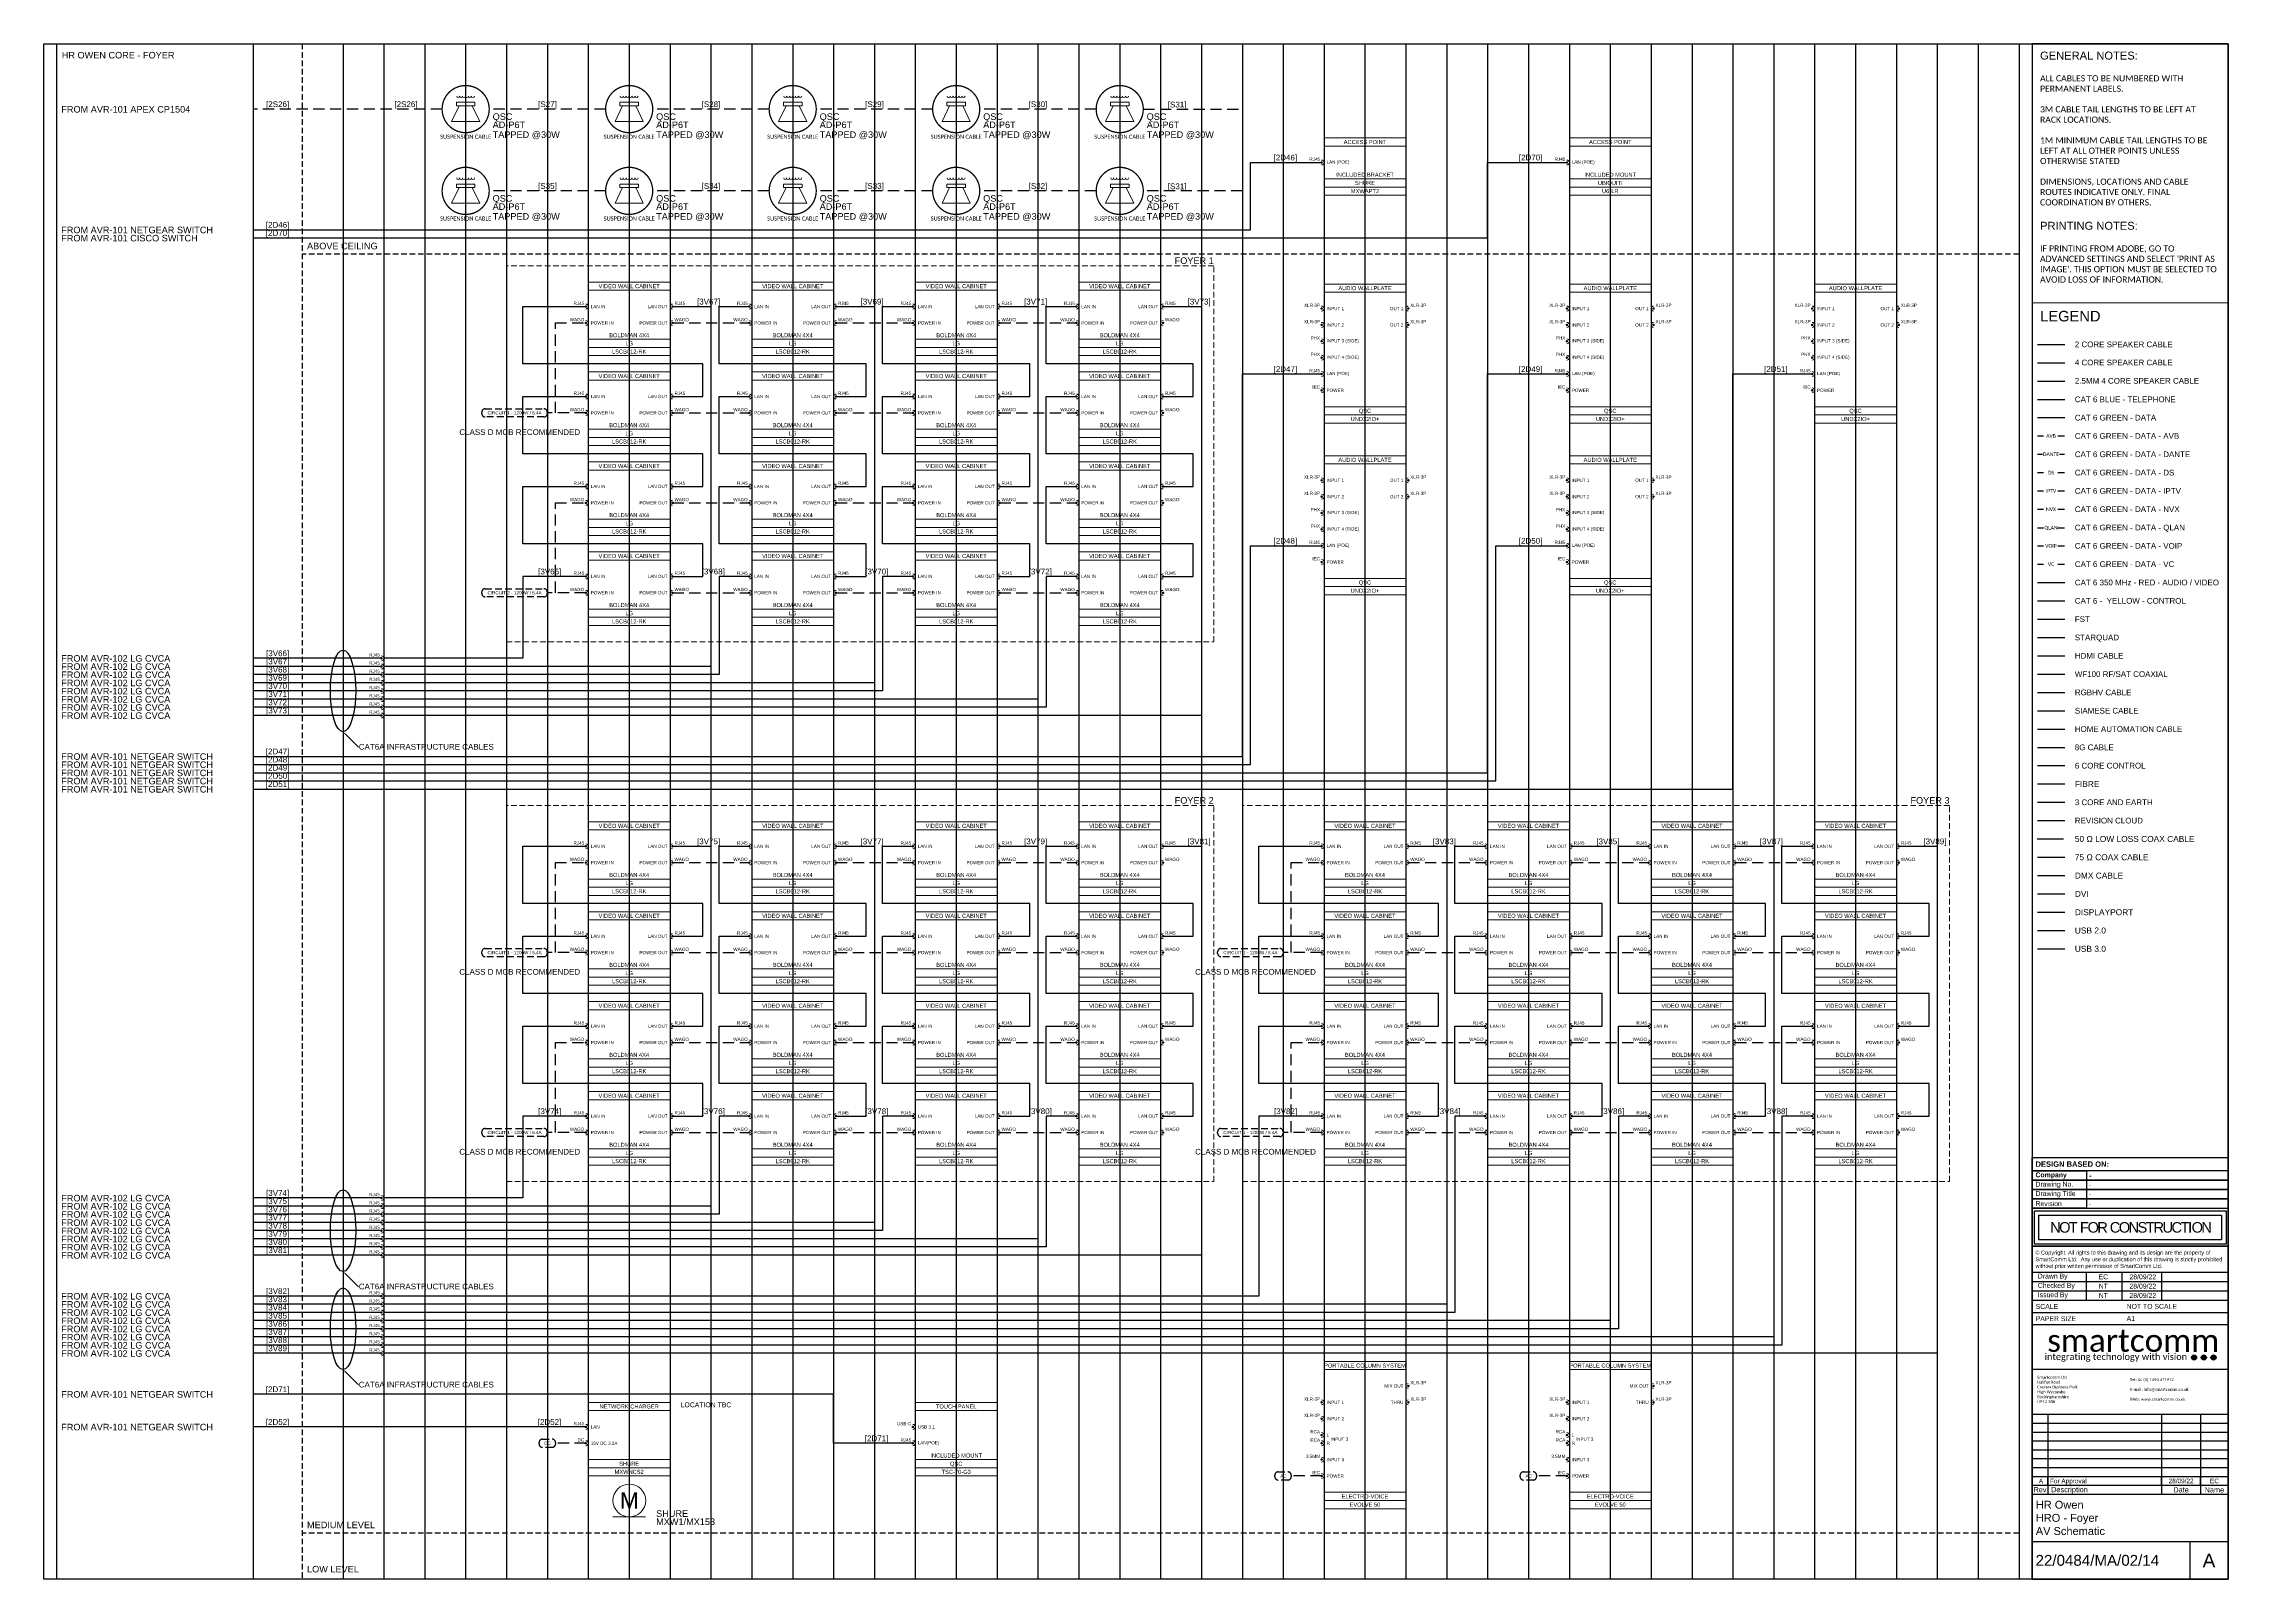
# Paper-space layout '14' of a CAD drawing. Header units: millimetres. Extents: x 12 to 819, y 7 to 574.
# The model-space entities are those that its viewports show. They can reach past a viewport. Long polylines and large blocks are cut down to what shows.
import ezdxf
from ezdxf import colors
from ezdxf.entities.mleader import LeaderData, LeaderLine
from ezdxf.enums import TextEntityAlignment as Align
from ezdxf.lldxf.tags import DXFTag
from ezdxf.math import Vec2, Vec3

# ---------------------------------------------------------------- set-up
doc = ezdxf.new("R2010")
doc.units = ezdxf.units.MM
for name, pattern in [('DASHDOT', [1, 0.5, -0.25, 0, -0.25]), ('DASHED', [0.75, 0.5, -0.25]), ('DASHED2', [0.375, 0.25, -0.125]), ('DIVIDE', [1.25, 0.5, -0.25, 0, -0.25, 0, -0.25])]:
    doc.linetypes.add(name, pattern=pattern)
for name, color, linetype in [('SC - 2 Core Speaker', 211, 'DASHED'), ('SC - 3 Core and Earth', 7, 'DIVIDE'), ('SC - 3 Core Flex', 7, 'DASHED'), ('SC - 4 Core Speaker', 211, 'Continuous'), ('SC - 50 Ohm Coax', 36, 'DASHDOT'), ('SC - 6 Core Control', 40, 'DASHED'), ('SC - 75 Ohm Coax', 36, 'DASHED'), ('SC - 8G Cable', 115, 'Continuous'), ('SC - Cat - Blue - Tel', 5, 'Continuous'), ('SC - Cat - Green - Data', 84, 'Continuous'), ('SC - Cat - Green - Data - DANTE', 84, 'DANTE'), ('SC - Cat - Green - Data - QLAN', 84, 'QLAN'), ('SC - Cat - Red - AV', 1, 'Continuous'), ('SC - Cat - Yellow - Control', 40, 'Continuous'), ('SC - Display Port', 194, 'ZIGZAG'), ('SC - DMX Cable', 30, 'Continuous'), ('SC - DVI', 192, 'DASHDOT'), ('SC - Fibre', 170, 'DASHED'), ('SC - FST', 4, 'DASHED'), ('SC - HDMI', 192, 'Continuous'), ('SC - Home Automation Cable', 62, 'DASHED'), ('SC - Induction Loop 4 Core Speaker', 211, 'DIVIDE'), ('SC - Revision Cloud', 3, 'Continuous'), ('SC - RGBHV', 252, 'DASHED'), ('SC - Siamese', 46, 'DIVIDE'), ('SC - Starquad', 4, 'Continuous'), ('SC - Text', 7, 'Continuous'), ('SC - TITLE_BLOCK', 7, 'Continuous'), ('SC - USB 2.0', 84, 'DASHED'), ('SC - USB 3.0', 84, 'DASHDOT'), ('SC - WF100', 252, 'Continuous'), ('Text', 7, 'Continuous')]:
    doc.layers.add(name, color=color, linetype=linetype)
doc.layers.add('SC - Equipment', color=7, linetype='Continuous', lineweight=13)
doc.layers.add('SC - Xlines', color=252, linetype='Continuous', plot=False)
doc.styles.add('ARIAL', font='arial.ttf')
doc.styles.add('ARIAL BOLD', font='arialbd.ttf')
doc.styles.add('CALIBRI', font='calibri.ttf')
doc.styles.get("Standard").update_dxf_attribs({"font": 'arial.ttf', "height": 35})
doc.styles.add('STYLE1', font='arial.ttf', dxfattribs={"height": 50})
tags = doc.linetypes.add('DANTE', pattern='A,3.745209,-0.071128,["DANTE",ARIAL,S=0.5,R=0,X=0,Y=-0.25],-2.454793,3.728871', length=10.000001).pattern_tags.tags
tags[6] = DXFTag(74, 10)
tags = doc.linetypes.add('QLAN', pattern='A,3.942001,-0.106942,["QLAN",ARIAL,S=0.5,R=0,X=0,Y=-0.25],-1.981735,3.969322', length=10).pattern_tags.tags
tags[6] = DXFTag(74, 10)
doc.linetypes.add('ZIGZAG', pattern='A,0.00254,-5.08,[131,ltypeshp.shx,S=5.08,R=0,X=-5.08,Y=0],-10.16,[131,ltypeshp.shx,S=5.08,R=180,X=5.08,Y=0],-5.08', length=20.32254)

# ---------------------------------------------------------------- blocks, each defined once
blk = doc.blocks.new('*U48')
at = {"ltscale": 5}
blk.add_lwpolyline([(72.46, 13.79), (72.46, 18.79)], dxfattribs=at)
at = {"layer": 'SC - TITLE_BLOCK', "ltscale": 5}
for points in [[(72.46, 13.79), (0, 13.79), (0, 18.79), (72.46, 18.79)], [(20.05, 10.34), (0, 10.34), (0, 13.79), (20.05, 13.79)], [(20.05, 6.9), (0, 6.9), (0, 10.34), (20.05, 10.34)], [(20.05, 10.34), (72.46, 10.34), (72.46, 13.79), (20.05, 13.79)], [(20.05, 6.9), (72.46, 6.9), (72.46, 10.34), (20.05, 10.34)], [(20.05, 3.45), (0, 3.45), (0, 6.9), (20.05, 6.9)], [(20.05, 0), (0, 0), (0, 3.45), (20.05, 3.45)], [(20.05, 3.45), (72.46, 3.45), (72.46, 6.9), (20.05, 6.9)], [(20.05, 0), (72.46, 0), (72.46, 3.45), (20.05, 3.45)]]:
    blk.add_lwpolyline(points, close=True, dxfattribs=at)
at = {"ltscale": 5}
for tag, style, p in [('COMPANY_1', 'ARIAL BOLD', (21.05, 12.07)), ('DRAWING_NUMBER_1', 'ARIAL', (21.05, 8.62)), ('DRAWING_TITLE_1', 'ARIAL', (21.05, 5.17)), ('REVISION_1', 'ARIAL', (21.05, 1.72))]:
    blk.add_attdef(tag, text='', height=1.82, dxfattribs=dict(at, style=style)).set_placement(p, align=Align.MIDDLE_LEFT)
at = {"layer": 'SC - TITLE_BLOCK', "ltscale": 5, "attachment_point": 4, "style": 'STYLE1'}
for s, width, heights, insert, char_height in [('{\\fArial|b1|i0|c0|p34;DESIGN BASED ON:}', 69.4336, [3.23], (1.22, 16.29), 2), ('{\\fArial|b1|i0|c0|p34;Company}', 7.0436, [0], (1.22, 12.07), 1.816), ('Drawing No.', 17.5508, [0], (1.22, 8.62), 1.816), ('Drawing Title', 17.5508, [0], (1.22, 5.17), 1.816), ('Revision', 18.0054, [0], (1.22, 1.72), 1.816)]:
    blk.add_mtext_dynamic_manual_height_columns(s, width=width, gutter_width=15, heights=heights, dxfattribs=dict(at, insert=insert, char_height=char_height))
blk = doc.blocks.new('*U55')
at = {"layer": 'SC - TITLE_BLOCK'}
for points in [[(-36.23, 14.07), (36.23, 14.07), (36.23, 0), (-36.23, 0)], [(-35.41, 13.14), (35.41, 13.14), (35.41, 0.82), (-35.41, 0.82)], [(-33.78, 11.49), (33.77, 11.49), (33.77, 2.46), (-33.78, 2.46)]]:
    blk.add_lwpolyline(points, close=True, dxfattribs=at)
at = {"layer": 'SC - TITLE_BLOCK', "insert": (-0.01, 6.98), "char_height": 3.8864, "width": 67.5449, "attachment_point": 5, "style": 'STYLE1'}
blk.add_mtext('{\\T0.85;NOT FOR CONSTRUCTION}', dxfattribs=at)
blk = doc.blocks.new('SMARTCOMM LOGO 2019')
at = {"layer": 'SC - TITLE_BLOCK', "ltscale": 5, "true_color": 0x0fce74}
h = blk.add_hatch(color=112, dxfattribs=at)
h.dxf.hatch_style = 1
edge = h.paths.add_edge_path()
edge.add_arc((14.16, -2.37), 0.569, 0, 360)
h = blk.add_hatch(color=112, dxfattribs=at)
h.dxf.hatch_style = 1
edge = h.paths.add_edge_path()
edge.add_arc((16.32, -2.37), 0.569, 0, 360)
h = blk.add_hatch(color=112, dxfattribs=at)
h.dxf.hatch_style = 1
edge = h.paths.add_edge_path()
edge.add_arc((18.48, -2.37), 0.569, 0, 360)
at = {"layer": 'SC - TITLE_BLOCK', "color": 112, "ltscale": 5, "true_color": 0x0fce74}
for centre in [(14.16, -2.37), (16.32, -2.37), (18.48, -2.37)]:
    blk.add_circle(centre, 0.569, dxfattribs=at)
at = {"layer": 'SC - TITLE_BLOCK', "ltscale": 5, "insert": (0, 1.36), "char_height": 5, "attachment_point": 5, "style": 'CALIBRI'}
blk.add_mtext_dynamic_manual_height_columns('\\pxqd;{\\C232;\\c6885326;smart\\C253;\\c10396581;comm}', width=36.8648, gutter_width=48.7, heights=[0], dxfattribs=at)
at = {"layer": 'SC - TITLE_BLOCK', "ltscale": 5, "insert": (-3.19, -2.37), "char_height": 1.47, "attachment_point": 5, "line_spacing_factor": 0.816327, "style": 'CALIBRI'}
blk.add_mtext_dynamic_manual_height_columns('{\\C253;\\c10396581;integrating technology with} {\\C232;\\c6885326;vision}', width=69.6177, gutter_width=48.7, heights=[0], dxfattribs=at)
blk = doc.blocks.new('DrawnChkIss')
at = {"layer": 'SC - TITLE_BLOCK'}
for p, q in [((0, 9.05), (44.13, 9.05)), ((0, 6.95), (44.13, 6.95)), ((12.21, 2.75), (12.21, 9.05)), ((20.25, 2.75), (20.25, 9.05)), ((29.13, 9.05), (29.13, 2.75)), ((0, 4.85), (44.13, 4.85)), ((0, 2.75), (44.13, 2.75))]:
    blk.add_line(p, q, dxfattribs=at)
at = {"layer": 'SC - TITLE_BLOCK', "char_height": 1.1057, "width": 10.9483, "attachment_point": 4}
for s, insert in [('{\\fArial|b0|i0|c0|p34;Checked By}', (1.26, 5.9)), ('{\\fArial|b0|i0|c0|p34;Drawn By}', (1.26, 8)), ('{\\fArial|b0|i0|c0|p34;Issued By}', (1.26, 3.8))]:
    blk.add_mtext(s, dxfattribs=dict(at, insert=insert))
at = {"layer": 'SC - TITLE_BLOCK', "style": 'STYLE1'}
for tag, p in [('INITIALS', (16.01, 8)), ('INITIALS', (16.01, 5.9)), ('DRAWDATE', (24.89, 8)), ('CHKDDATE', (24.89, 5.9)), ('INITIALS', (16.01, 3.8)), ('ISSUEDATE', (24.89, 3.8))]:
    blk.add_attdef(tag, text='', height=1.11, dxfattribs=at).set_placement(p, align=Align.MIDDLE_CENTER)
blk = doc.blocks.new('RevisionDTLS')
at = {"layer": 'SC - TITLE_BLOCK', "ltscale": 5}
for p, q in [((3.4, 0), (3.4, 1.94)), ((28.3, 0), (28.3, 1.94)), ((36.8, 0), (36.8, 1.94))]:
    blk.add_line(p, q, dxfattribs=at)
blk.add_lwpolyline([(0, 1.94), (42.87, 1.94), (42.87, 0), (0, 0)], close=True, dxfattribs=at)
blk.add_attdef('REV', text='', height=1, dxfattribs=at).set_placement((1.9, 0.97), align=Align.MIDDLE)
blk.add_attdef('DESCRIPTION', text='', height=1, dxfattribs=at).set_placement((3.9, 0.97), align=Align.MIDDLE_LEFT)
for tag, p in [('DATE', (32.55, 0.97)), ('INITIAL', (39.83, 0.97))]:
    blk.add_attdef(tag, text='', height=1, dxfattribs=at).set_placement(p, align=Align.MIDDLE_CENTER)
blk = doc.blocks.new('LG LSCB012-RK - SCHEMATIC')
at = {"layer": 'SC - Equipment'}
for p, q in [((-25, 0), (25, 0)), ((-25, -45), (-25, 0)), ((25, 0), (25, -45)), ((25, -5), (-25, -5)), ((25, -35), (-25, -35)), ((25, -35), (-25, -35)), ((25, -40), (-25, -40)), ((25, -40), (-25, -40)), ((25, -40), (-25, -40)), ((25, -45), (-25, -45))]:
    blk.add_line(p, q, dxfattribs=at)
at = {"layer": 'SC - Equipment', "const_width": 0.7}
for points in [[(-26.1, -15, 1), (-26.9, -15, 1)], [(-26.1, -25, 1), (-26.9, -25, 1)], [(26.1, -15, -1), (26.9, -15, -1)], [(26.1, -25, -1), (26.9, -25, -1)]]:
    blk.add_lwpolyline(points, format="xyb", close=True, dxfattribs=at)
at = {"layer": 'SC - Equipment'}
for centre, start, end in [((-26.5, -15), 270, 90), ((-26.5, -25), 270, 90), ((26.5, -15), 90, 270), ((26.5, -25), 90, 270)]:
    blk.add_arc(centre, 1.5, start, end, dxfattribs=at)
at = {"ltscale": 5}
for tag, p in [('DESCRIPTION', (0, -2.5)), ('BRACKET', (0, -32.5)), ('MAKE', (0, -37.5)), ('MODEL', (0, -42.5))]:
    blk.add_attdef(tag, text='', height=2.5, dxfattribs=at).set_placement(p, align=Align.MIDDLE_CENTER)
at = {"ltscale": 5, "flags": 1}
for tag, p in [('ROOM_TYPE', (45, -5)), ('LOCATION', (45, -10)), ('RACK_EQUIPMENT_(Y/N)', (45, -15)), ('AMP(@240V)', (45, -40)), ('IP_(Y/N)', (45, -30)), ('POE(WATT)', (45, -35)), ('WATT', (45, -45)), ('WEIGHT(KG)', (45, -55)), ('BTU/H', (45, -50)), ('TRANSFORMER_TAPS', (45, -60))]:
    blk.add_attdef(tag, p, '', height=2.5, dxfattribs=at)
at = {"layer": 'SC - Equipment', "ltscale": 5, "char_height": 2}
for s, insert, width, attachment_point in [('RJ45', (-27.5, -13), 5.774, 6), ('RJ45', (27.7, -13), 3.746, 4), ('WAGO', (-27.5, -23), 5.774, 6), ('LAN IN', (-23.5, -15), 23.5, 4), ('POWER IN', (-23.5, -25), 23.5, 4), ('POWER OUT', (23.5, -25), 23.5, 6), ('LAN OUT', (23.5, -15), 23.5, 6), ('WAGO', (27.7, -23), 3.746, 4)]:
    blk.add_mtext(s, dxfattribs=dict(at, insert=insert, width=width, attachment_point=attachment_point))
blk = doc.blocks.new('QSC AD-P4T - SCHEMATIC')
at = {"layer": 'SC - Equipment'}
for p, q in [((-4, -12.3), (-8.6, -21.9)), ((4, -12.3), (8.6, -22)), ((8.6, -22), (-8.6, -21.9))]:
    blk.add_line(p, q, dxfattribs=at)
at = {"layer": 'SC - Equipment', "const_width": 0.797}
for points in [[(14.4, -14.4, 1), (-14.4, -14.4, 1)], [(-14.4, -14.4, 1), (14.4, -14.4, 1)]]:
    blk.add_lwpolyline(points, format="xyb", dxfattribs=at)
at = {"layer": 'SC - Equipment'}
blk.add_lwpolyline([(-5.7, -10.2), (5.7, -10.2), (5.7, -12.3), (-5.7, -12.3)], close=True, dxfattribs=at)
blk.add_lwpolyline([(-5.7, -10.2), (5.7, -10.2), (5.7, -12.3), (-5.7, -12.3)], close=True, dxfattribs=at)
for centre in [(-4.6, -6.5), (-2.8, -6.5), (-1, -6.5), (0.8, -6.5), (2.6, -6.5), (4.5, -6.5)]:
    blk.add_arc(centre, 0.9, 179.9547, 359.9547, dxfattribs=at)
at = {"ltscale": 5, "style": 'CALIBRI', "flags": 1}
for tag, p in [('ROOM_TYPE', (34.7, 30.7)), ('LOCATION', (34.7, 25.7)), ('RACK_EQUIPMENT_(Y/N)', (34.7, 20.7)), ('POE(WATT)', (34.7, 10.7)), ('IP_(Y/N)', (34.7, 15.7)), ('AMP(@240V)', (34.7, 5.7)), ('WATT', (34.7, 0.7)), ('WEIGHT(KG)', (34.7, -9.3)), ('BTU/H', (34.7, -4.3)), ('DESCRIPTION', (34.7, -14.3))]:
    blk.add_attdef(tag, p, '', height=2.5, dxfattribs=at)
at = {"ltscale": 5, "style": 'CALIBRI'}
blk.add_attdef('BRACKET', text='', height=2.5, dxfattribs=at).set_placement((0, -31.3), align=Align.MIDDLE_CENTER)
at = {"layer": 'SC - Equipment'}
for tag, p in [('MAKE', (16.5, -21)), ('MODEL', (16.5, -26))]:
    blk.add_attdef(tag, p, '', height=4, dxfattribs=at)
at = {"layer": 'SC - Equipment', "color": 3}
blk.add_attdef('TRANSFORMER_TAPS', (16.5, -32), '', height=4, dxfattribs=at)
blk = doc.blocks.new('SHURE MXWNCS2 - SCHEMATIC')
at = {"layer": 'SC - Equipment'}
for p, q in [((-25, 0), (25, 0)), ((-25, -45), (-25, 0)), ((25, 0), (25, -45)), ((25, -5), (-25, -5)), ((25, -35), (-25, -35)), ((25, -35), (-25, -35)), ((25, -40), (-25, -40)), ((25, -40), (-25, -40)), ((25, -40), (-25, -40)), ((25, -45), (-25, -45))]:
    blk.add_line(p, q, dxfattribs=at)
at = {"layer": 'SC - Equipment', "const_width": 0.7}
for points in [[(-26.1, -15, 1), (-26.9, -15, 1)], [(-26.1, -25, 1), (-26.9, -25, 1)]]:
    blk.add_lwpolyline(points, format="xyb", close=True, dxfattribs=at)
at = {"layer": 'SC - Equipment'}
for centre in [(-26.5, -15), (-26.5, -25)]:
    blk.add_arc(centre, 1.5, 270, 90, dxfattribs=at)
at = {"ltscale": 5}
for tag, p in [('DESCRIPTION', (0, -2.5)), ('MAKE', (0, -37.5)), ('MODEL', (0, -42.5))]:
    blk.add_attdef(tag, text='', height=2.5, dxfattribs=at).set_placement(p, align=Align.MIDDLE_CENTER)
at = {"ltscale": 5, "flags": 1}
for tag, p in [('ROOM_TYPE', (45, -5)), ('LOCATION', (45, -10)), ('RACK_EQUIPMENT_(Y/N)', (45, -15)), ('AMP(@240V)', (45, -40)), ('IP_(Y/N)', (45, -30)), ('POE(WATT)', (45, -35)), ('WATT', (45, -45)), ('WEIGHT(KG)', (45, -55)), ('BTU/H', (45, -50)), ('TRANSFORMER_TAPS', (45, -60))]:
    blk.add_attdef(tag, p, '', height=2.5, dxfattribs=at)
blk.add_attdef('BRACKET', text='', height=2.5, dxfattribs=at).set_placement((0, -32.5), align=Align.MIDDLE_CENTER)
at = {"layer": 'SC - Equipment', "ltscale": 5, "char_height": 2}
for s, insert, width, attachment_point in [('RJ45', (-27.5, -13), 5.774, 6), ('DC', (-27.5, -23), 5.774, 6), ('LAN', (-23.5, -15), 23.5, 4), ('15V DC 3.3A', (-23.5, -25), 23.5, 4)]:
    blk.add_mtext(s, dxfattribs=dict(at, insert=insert, width=width, attachment_point=attachment_point))
blk = doc.blocks.new('SHURE MXWAPT2 - SCHEMATIC')
at = {"layer": 'SC - Equipment'}
for p, q in [((-25, 0), (25, 0)), ((-25, -35), (-25, 0)), ((25, 0), (25, -35)), ((25, -5), (-25, -5)), ((25, -25), (-25, -25)), ((25, -25), (-25, -25)), ((25, -30), (-25, -30)), ((25, -30), (-25, -30)), ((25, -30), (-25, -30)), ((25, -35), (-25, -35))]:
    blk.add_line(p, q, dxfattribs=at)
at = {"layer": 'SC - Equipment', "const_width": 0.7}
blk.add_lwpolyline([(-26.1, -15, 1), (-26.9, -15, 1)], format="xyb", close=True, dxfattribs=at)
at = {"layer": 'SC - Equipment'}
blk.add_arc((-26.5, -15), 1.5, 270, 90, dxfattribs=at)
at = {"ltscale": 5}
for tag, p in [('DESCRIPTION', (0, -2.5)), ('BRACKET', (0, -22.5)), ('MAKE', (0, -27.5)), ('MODEL', (0, -32.5))]:
    blk.add_attdef(tag, text='', height=2.5, dxfattribs=at).set_placement(p, align=Align.MIDDLE_CENTER)
at = {"ltscale": 5, "flags": 1}
for tag, p in [('ROOM_TYPE', (45, -5)), ('LOCATION', (45, -10)), ('RACK_EQUIPMENT_(Y/N)', (45, -15)), ('AMP(@240V)', (45, -40)), ('IP_(Y/N)', (45, -30)), ('POE(WATT)', (45, -35)), ('WATT', (45, -45)), ('WEIGHT(KG)', (45, -55)), ('BTU/H', (45, -50)), ('TRANSFORMER_TAPS', (45, -60))]:
    blk.add_attdef(tag, p, '', height=2.5, dxfattribs=at)
at = {"layer": 'SC - Equipment', "ltscale": 5, "char_height": 2}
for s, insert, width, attachment_point in [('RJ45', (-27.5, -13), 5.774, 6), ('LAN (POE)', (-23.5, -15), 23.5, 4)]:
    blk.add_mtext(s, dxfattribs=dict(at, insert=insert, width=width, attachment_point=attachment_point))
blk = doc.blocks.new('QSC TSC-70-G3 - SCHEMATIC')
at = {"layer": 'SC - Equipment'}
for p, q in [((-25, 0), (25, 0)), ((-25, -45), (-25, 0)), ((25, 0), (25, -45)), ((25, -5), (-25, -5)), ((25, -35), (-25, -35)), ((25, -35), (-25, -35)), ((25, -40), (-25, -40)), ((25, -40), (-25, -40)), ((25, -40), (-25, -40)), ((25, -45), (-25, -45))]:
    blk.add_line(p, q, dxfattribs=at)
at = {"layer": 'SC - Equipment', "const_width": 0.7}
for points in [[(-26.1, -15, 1), (-26.9, -15, 1)], [(-26.1, -25, 1), (-26.9, -25, 1)]]:
    blk.add_lwpolyline(points, format="xyb", close=True, dxfattribs=at)
at = {"layer": 'SC - Equipment'}
for centre in [(-26.5, -15), (-26.5, -25)]:
    blk.add_arc(centre, 1.5, 270, 90, dxfattribs=at)
at = {"ltscale": 5}
for tag, p in [('DESCRIPTION', (0, -2.5)), ('BRACKET', (0, -32.5)), ('MAKE', (0, -37.5)), ('MODEL', (0, -42.5))]:
    blk.add_attdef(tag, text='', height=2.5, dxfattribs=at).set_placement(p, align=Align.MIDDLE_CENTER)
at = {"ltscale": 5, "flags": 1}
for tag, p in [('ROOM_TYPE', (45, -5)), ('LOCATION', (45, -10)), ('RACK_EQUIPMENT_(Y/N)', (45, -15)), ('AMP(@240V)', (45, -40)), ('IP_(Y/N)', (45, -30)), ('POE(WATT)', (45, -35)), ('WATT', (45, -45)), ('WEIGHT(KG)', (45, -55)), ('BTU/H', (45, -50)), ('TRANSFORMER_TAPS', (45, -60))]:
    blk.add_attdef(tag, p, '', height=2.5, dxfattribs=at)
at = {"layer": 'SC - Equipment', "ltscale": 5, "char_height": 2}
for s, insert, width, attachment_point in [('USB-C', (-27.5, -13), 5.774, 6), ('RJ45', (-27.5, -23), 5.774, 6), ('USB 3.1', (-23.5, -15), 47.622, 4), ('LAN(POE) ', (-23.5, -25), 47.622, 4)]:
    blk.add_mtext(s, dxfattribs=dict(at, insert=insert, width=width, attachment_point=attachment_point))
blk = doc.blocks.new('EV EVOLVE 50 - SCHEMATIC')
at = {"layer": 'SC - Equipment'}
for p, q in [((-25, 0), (25, 0)), ((-25, -90), (-25, 0)), ((25, 0), (25, -90)), ((25, -5), (-25, -5)), ((25, -80), (-25, -80)), ((25, -80), (-25, -80)), ((25, -85), (-25, -85)), ((25, -85), (-25, -85)), ((25, -85), (-25, -85)), ((25, -90), (-25, -90))]:
    blk.add_line(p, q, dxfattribs=at)
at = {"layer": 'SC - Equipment', "const_width": 0.7}
for points in [[(-26.1, -25, 1), (-26.9, -25, 1)], [(26.1, -15, -1), (26.9, -15, -1)], [(26.1, -25, -1), (26.9, -25, -1)], [(-26.1, -35, 1), (-26.9, -35, 1)], [(-26.1, -45, 1), (-26.9, -45, 1)], [(-26.1, -50, 1), (-26.9, -50, 1)], [(-26.1, -60, 1), (-26.9, -60, 1)], [(-26.1, -70, 1), (-26.9, -70, 1)]]:
    blk.add_lwpolyline(points, format="xyb", close=True, dxfattribs=at)
at = {"layer": 'SC - Equipment'}
for centre, start, end in [((-26.5, -25), 270, 90), ((26.5, -15), 90, 270), ((26.5, -25), 90, 270), ((-26.5, -35), 270, 90), ((-26.5, -45), 270, 90), ((-26.5, -50), 270, 90), ((-26.5, -60), 270, 90), ((-26.5, -70), 270, 90)]:
    blk.add_arc(centre, 1.5, start, end, dxfattribs=at)
at = {"ltscale": 5}
for tag, p in [('DESCRIPTION', (0, -2.5)), ('MODEL', (0, -87.5)), ('MAKE', (0, -82.5))]:
    blk.add_attdef(tag, text='', height=2.5, dxfattribs=at).set_placement(p, align=Align.MIDDLE_CENTER)
at = {"ltscale": 5, "flags": 1}
for tag, p in [('ROOM_TYPE', (45, -5)), ('LOCATION', (45, -10)), ('RACK_EQUIPMENT_(Y/N)', (45, -15)), ('AMP(@240V)', (45, -40)), ('IP_(Y/N)', (45, -30)), ('POE(WATT)', (45, -35)), ('WATT', (45, -45)), ('WEIGHT(KG)', (45, -55)), ('BTU/H', (45, -50)), ('TRANSFORMER_TAPS', (45, -60))]:
    blk.add_attdef(tag, p, '', height=2.5, dxfattribs=at)
blk.add_attdef('BRACKET', text='', height=2.5, dxfattribs=at).set_placement((0, -77.5), align=Align.MIDDLE_CENTER)
at = {"layer": 'SC - Equipment', "ltscale": 5, "char_height": 2}
for s, insert, width, attachment_point in [('XLR-3P', (27.7, -13), 7.175, 4), ('XLR-3P', (-27.5, -23), 5.774, 6), ('INPUT 1', (-23.5, -25), 23.5, 4), ('MIX OUT', (23.5, -15), 23.5, 6), ('THRU', (23.5, -25), 23.5, 6), ('XLR-3P', (27.7, -23), 7.175, 4), ('XLR-3P', (-27.5, -33), 5.774, 6), ('INPUT 2', (-23.5, -35), 23.5, 4), ('RCA', (-27.5, -43), 5.774, 6), ('RCA', (-27.5, -48), 5.774, 6), ('L', (-23.5, -45), 23.5, 4), ('R', (-23.5, -50), 23.5, 4), ('INPUT 3', (-21, -47.5), 21, 4), ('3.5MM', (-27.5, -58), 5.774, 6), ('INPUT 3', (-23.5, -60), 23.5, 4), ('IEC', (-27.5, -68), 5.774, 6), ('POWER', (-23.5, -70), 23.5, 4)]:
    blk.add_mtext(s, dxfattribs=dict(at, insert=insert, width=width, attachment_point=attachment_point))
blk = doc.blocks.new('QSC UNDIO+ - SCHEMATIC')
at = {"layer": 'SC - Equipment'}
for p, q in [((-25, 0), (25, 0)), ((-25, -85), (-25, 0)), ((25, 0), (25, -85)), ((25, -5), (-25, -5)), ((25, -75), (-25, -75)), ((25, -75), (-25, -75)), ((25, -80), (-25, -80)), ((25, -80), (-25, -80)), ((25, -80), (-25, -80)), ((25, -85), (-25, -85))]:
    blk.add_line(p, q, dxfattribs=at)
at = {"layer": 'SC - Equipment', "const_width": 0.7}
for points in [[(-26.1, -15, 1), (-26.9, -15, 1)], [(-26.1, -25, 1), (-26.9, -25, 1)], [(26.1, -15, -1), (26.9, -15, -1)], [(26.1, -25, -1), (26.9, -25, -1)], [(-26.1, -35, 1), (-26.9, -35, 1)], [(-26.1, -45, 1), (-26.9, -45, 1)], [(-26.1, -55, 1), (-26.9, -55, 1)], [(-26.1, -65, 1), (-26.9, -65, 1)]]:
    blk.add_lwpolyline(points, format="xyb", close=True, dxfattribs=at)
at = {"layer": 'SC - Equipment'}
for centre, start, end in [((-26.5, -15), 270, 90), ((-26.5, -25), 270, 90), ((26.5, -15), 90, 270), ((26.5, -25), 90, 270), ((-26.5, -35), 270, 90), ((-26.5, -45), 270, 90), ((-26.5, -55), 270, 90), ((-26.5, -65), 270, 90)]:
    blk.add_arc(centre, 1.5, start, end, dxfattribs=at)
at = {"ltscale": 5}
for tag, p in [('DESCRIPTION', (0, -2.5)), ('MAKE', (0, -77.5)), ('MODEL', (0, -82.5))]:
    blk.add_attdef(tag, text='', height=2.5, dxfattribs=at).set_placement(p, align=Align.MIDDLE_CENTER)
at = {"ltscale": 5, "flags": 1}
for tag, p in [('ROOM_TYPE', (45, -5)), ('LOCATION', (45, -10)), ('RACK_EQUIPMENT_(Y/N)', (45, -15)), ('AMP(@240V)', (45, -40)), ('IP_(Y/N)', (45, -30)), ('POE(WATT)', (45, -35)), ('WATT', (45, -45)), ('WEIGHT(KG)', (45, -55)), ('BTU/H', (45, -50)), ('TRANSFORMER_TAPS', (45, -60))]:
    blk.add_attdef(tag, p, '', height=2.5, dxfattribs=at)
blk.add_attdef('BRACKET', text='', height=2.5, dxfattribs=at).set_placement((0, -72.5), align=Align.MIDDLE_CENTER)
at = {"layer": 'SC - Equipment', "ltscale": 5, "char_height": 2}
for s, insert, width, attachment_point in [('XLR-3P', (-27.5, -13), 5.774, 6), ('XLR-3P', (27.7, -13), 7.175, 4), ('XLR-3P', (-27.5, -23), 5.774, 6), ('INPUT 1', (-23.5, -15), 23.5, 4), ('INPUT 2', (-23.5, -25), 23.5, 4), ('OUT 1', (23.5, -15), 23.5, 6), ('OUT 2', (23.5, -25), 23.5, 6), ('XLR-3P', (27.7, -23), 7.175, 4), ('PHX', (-27.5, -33), 5.774, 6), ('INPUT 3 (SIDE)', (-23.5, -35), 23.5, 4), ('RJ45', (-27.5, -53), 5.774, 6), ('PHX', (-27.5, -43), 5.774, 6), ('INPUT 4 (SIDE)', (-23.5, -45), 23.5, 4), ('IEC', (-27.5, -63), 5.774, 6), ('LAN (POE)', (-23.5, -55), 23.5, 4), ('POWER', (-23.5, -65), 23.5, 4)]:
    blk.add_mtext(s, dxfattribs=dict(at, insert=insert, width=width, attachment_point=attachment_point))
blk = doc.blocks.new('UBIQUITI U6-LR - SCHEMATIC')
at = {"layer": 'SC - Equipment'}
for p, q in [((-25, 0), (25, 0)), ((-25, -35), (-25, 0)), ((25, 0), (25, -35)), ((25, -5), (-25, -5)), ((25, -25), (-25, -25)), ((25, -25), (-25, -25)), ((25, -30), (-25, -30)), ((25, -30), (-25, -30)), ((25, -30), (-25, -30)), ((25, -35), (-25, -35))]:
    blk.add_line(p, q, dxfattribs=at)
at = {"layer": 'SC - Equipment', "const_width": 0.7}
blk.add_lwpolyline([(-26.1, -15, 1), (-26.9, -15, 1)], format="xyb", close=True, dxfattribs=at)
at = {"layer": 'SC - Equipment'}
blk.add_arc((-26.5, -15), 1.5, 270, 90, dxfattribs=at)
at = {"ltscale": 5}
for tag, p in [('DESCRIPTION', (0, -2.5)), ('BRACKET', (0, -22.5)), ('MAKE', (0, -27.5)), ('MODEL', (0, -32.5))]:
    blk.add_attdef(tag, text='', height=2.5, dxfattribs=at).set_placement(p, align=Align.MIDDLE_CENTER)
at = {"ltscale": 5, "flags": 1}
for tag, p in [('ROOM_TYPE', (45, -5)), ('LOCATION', (45, -10)), ('RACK_EQUIPMENT_(Y/N)', (45, -15)), ('AMP(@240V)', (45, -40)), ('IP_(Y/N)', (45, -30)), ('POE(WATT)', (45, -35)), ('WATT', (45, -45)), ('WEIGHT(KG)', (45, -55)), ('BTU/H', (45, -50)), ('TRANSFORMER_TAPS', (45, -60))]:
    blk.add_attdef(tag, p, '', height=2.5, dxfattribs=at)
at = {"layer": 'SC - Equipment', "ltscale": 5, "char_height": 2}
for s, insert, width, attachment_point in [('RJ45', (-27.5, -13), 5.774, 6), ('LAN (POE)', (-23.5, -15), 23.5, 4)]:
    blk.add_mtext(s, dxfattribs=dict(at, insert=insert, width=width, attachment_point=attachment_point))
blk = doc.blocks.new('SHURE MXW1 MX153 - SCHEMATIC')
at = {"layer": 'SC - Equipment'}
blk.add_line((10, 0), (-10, 0), dxfattribs=at)
blk.add_circle((0.1, 10), 10, dxfattribs=at)
at = {"ltscale": 5, "style": 'CALIBRI', "flags": 1}
for tag, p in [('ROOM_TYPE', (34.7, 59.6)), ('LOCATION', (34.7, 54.6)), ('RACK_EQUIPMENT_(Y/N)', (34.7, 49.6)), ('POE(WATT)', (34.7, 39.6)), ('IP_(Y/N)', (34.7, 44.6)), ('AMP(@240V)', (34.7, 34.6)), ('WATT', (34.7, 29.6)), ('BTU/H', (34.7, 24.6)), ('WEIGHT(KG)', (34.7, 19.6)), ('DESCRIPTION', (34.7, 14.6))]:
    blk.add_attdef(tag, p, '', height=2.5, dxfattribs=at)
blk.add_attdef('BRACKET', text='', height=2.5, dxfattribs=at).set_placement((0, -1.5), align=Align.MIDDLE_CENTER)
at = {"layer": 'SC - Equipment', "insert": (0.1, 10), "char_height": 10, "attachment_point": 5}
blk.add_mtext_dynamic_manual_height_columns('M', width=4.144, gutter_width=150, heights=[0], dxfattribs=at)
at = {"layer": 'SC - Equipment'}
for tag, p in [('MAKE', (16.5, 0)), ('MODEL', (16.5, -5))]:
    blk.add_attdef(tag, p, '', height=4, dxfattribs=at)

msp = doc.modelspace()

# ---------------------------------------------------------------- linework, layer by layer
at = {"color": 30, "linetype": 'DASHED2', "ltscale": 5}
msp.add_line((-42716.283, -4973.25), (-42716.288, -5912.147), dxfattribs=at)
at = {"color": 31, "linetype": 'DASHED2', "ltscale": 5}
for p, q in [((-41666.283, -5101.999), (-42716.283, -5101.998)), ((-41666.283, -5883.968), (-42716.283, -5883.968))]:
    msp.add_line(p, q, dxfattribs=at)
at = {"layer": 'SC - 2 Core Speaker', "ltscale": 5}
msp.add_line((-55542.596, -2641.622), (-55475.743, -2641.622), dxfattribs=at)
for points in [[(-42630.713, -5013.251), (-42746.283, -5013.238)], [(-42530.713, -5013.238), (-42601.875, -5013.261)], [(-42430.713, -5013.238), (-42501.875, -5013.261)], [(-42330.713, -5013.238), (-42401.875, -5013.261)], [(-42230.713, -5013.238), (-42301.875, -5013.261)], [(-42201.875, -5013.252), (-42141.283, -5013.252), (-42141.283, -5063.252), (-42201.875, -5063.242)], [(-42530.713, -5063.238), (-42601.875, -5063.261)], [(-42430.713, -5063.238), (-42501.875, -5063.261)], [(-42330.713, -5063.238), (-42401.875, -5063.261)], [(-42230.713, -5063.238), (-42301.875, -5063.261)]]:
    msp.add_lwpolyline(points, dxfattribs=at)
at = {"layer": 'SC - 3 Core and Earth', "ltscale": 5}
msp.add_line((-55542.596, -3766.622), (-55475.743, -3766.622), dxfattribs=at)
at = {"layer": 'SC - 3 Core Flex', "ltscale": 5}
for points in [[(-42561.38, -5198.968), (-42561.38, -5143.979), (-42542.783, -5143.968)], [(-42489.783, -5143.968), (-42442.783, -5143.968)], [(-42389.783, -5143.968), (-42342.783, -5143.968)], [(-42289.783, -5143.968), (-42242.783, -5143.968)], [(-42542.783, -5198.968), (-42566.283, -5198.968)], [(-42489.783, -5198.968), (-42442.783, -5198.968)], [(-42389.783, -5198.968), (-42342.783, -5198.968)], [(-42289.783, -5198.968), (-42242.783, -5198.968)], [(-42561.38, -5308.968), (-42561.38, -5253.979), (-42542.782, -5253.968)], [(-42489.783, -5253.968), (-42442.783, -5253.968)], [(-42389.783, -5253.968), (-42342.783, -5253.968)], [(-42289.783, -5253.968), (-42242.783, -5253.968)], [(-42542.782, -5308.968), (-42566.282, -5308.968)], [(-42489.783, -5308.968), (-42442.783, -5308.968)], [(-42389.783, -5308.968), (-42342.783, -5308.968)], [(-42289.783, -5308.968), (-42242.783, -5308.968)], [(-42561.38, -5528.968), (-42561.38, -5473.979), (-42542.782, -5473.968)], [(-42489.783, -5473.968), (-42442.783, -5473.968)], [(-42389.783, -5473.968), (-42342.783, -5473.968)], [(-42289.783, -5473.968), (-42242.783, -5473.968)], [(-42111.38, -5528.968), (-42111.38, -5473.979), (-42092.783, -5473.968)], [(-42039.783, -5473.968), (-41992.783, -5473.968)], [(-41939.783, -5473.968), (-41892.783, -5473.968)], [(-41839.783, -5473.968), (-41792.783, -5473.968)], [(-42542.782, -5528.968), (-42566.282, -5528.968)], [(-42489.783, -5528.968), (-42442.783, -5528.968)], [(-42389.783, -5528.968), (-42342.783, -5528.968)], [(-42289.783, -5528.968), (-42242.783, -5528.968)], [(-42092.783, -5528.968), (-42116.283, -5528.968)], [(-42039.783, -5528.968), (-41992.783, -5528.968)], [(-41939.783, -5528.968), (-41892.783, -5528.968)], [(-41839.783, -5528.968), (-41792.783, -5528.968)], [(-42561.38, -5638.968), (-42561.38, -5583.979), (-42542.782, -5583.968)], [(-42489.783, -5583.968), (-42442.783, -5583.968)], [(-42389.783, -5583.968), (-42342.783, -5583.968)], [(-42289.783, -5583.968), (-42242.783, -5583.968)], [(-42111.38, -5638.968), (-42111.38, -5583.979), (-42092.783, -5583.968)], [(-42039.783, -5583.968), (-41992.783, -5583.968)], [(-41939.783, -5583.968), (-41892.783, -5583.968)], [(-41839.783, -5583.968), (-41792.783, -5583.968)], [(-42542.782, -5638.968), (-42566.282, -5638.968)], [(-42489.783, -5638.968), (-42442.783, -5638.968)], [(-42389.783, -5638.968), (-42342.783, -5638.968)], [(-42289.783, -5638.968), (-42242.783, -5638.968)], [(-42092.783, -5638.968), (-42116.283, -5638.968)], [(-42039.783, -5638.968), (-41992.783, -5638.968)], [(-41939.783, -5638.968), (-41892.783, -5638.968)], [(-41839.783, -5638.968), (-41792.783, -5638.968)], [(-42542.783, -5828.968), (-42561.38, -5828.968)], [(-42092.782, -5848.968), (-42111.38, -5848.968)], [(-41942.783, -5848.968), (-41961.38, -5848.968)]]:
    msp.add_lwpolyline(points, dxfattribs=at)
at = {"layer": 'SC - 3 Core Flex', "ltscale": 3}
for points in [[(-42604.38, -5196.468), (-42568.38, -5196.468, -0.41421356), (-42566.38, -5198.468), (-42566.38, -5199.468, -0.41421356), (-42568.38, -5201.468), (-42604.38, -5201.468, -0.41421356), (-42606.38, -5199.468), (-42606.38, -5198.468, -0.41421356)], [(-42604.38, -5306.468), (-42568.38, -5306.468, -0.41421356), (-42566.38, -5308.468), (-42566.38, -5309.468, -0.41421356), (-42568.38, -5311.468), (-42604.38, -5311.468, -0.41421356), (-42606.38, -5309.468), (-42606.38, -5308.468, -0.41421356)], [(-42604.38, -5526.468), (-42568.38, -5526.468, -0.41421356), (-42566.38, -5528.468), (-42566.38, -5529.468, -0.41421356), (-42568.38, -5531.468), (-42604.38, -5531.468, -0.41421356), (-42606.38, -5529.468), (-42606.38, -5528.468, -0.41421356)], [(-42154.38, -5526.468), (-42118.38, -5526.468, -0.41421356), (-42116.38, -5528.468), (-42116.38, -5529.468, -0.41421356), (-42118.38, -5531.468), (-42154.38, -5531.468, -0.41421356), (-42156.38, -5529.468), (-42156.38, -5528.468, -0.41421356)], [(-42604.38, -5636.468), (-42568.38, -5636.468, -0.41421356), (-42566.38, -5638.468), (-42566.38, -5639.468, -0.41421356), (-42568.38, -5641.468), (-42604.38, -5641.468, -0.41421356), (-42606.38, -5639.468), (-42606.38, -5638.468, -0.41421356)], [(-42154.38, -5636.468), (-42118.38, -5636.468, -0.41421356), (-42116.38, -5638.468), (-42116.38, -5639.468, -0.41421356), (-42118.38, -5641.468), (-42154.38, -5641.468, -0.41421356), (-42156.38, -5639.468), (-42156.38, -5638.468, -0.41421356)], [(-42569.38, -5826.468), (-42563.38, -5826.468, -0.41421356), (-42561.38, -5828.468), (-42561.38, -5829.468, -0.41421356), (-42563.38, -5831.468), (-42569.38, -5831.468, -0.41421356), (-42571.38, -5829.468), (-42571.38, -5828.468, -0.41421356)], [(-42119.38, -5846.468), (-42113.38, -5846.468, -0.41421356), (-42111.38, -5848.468), (-42111.38, -5849.468, -0.41421356), (-42113.38, -5851.468), (-42119.38, -5851.468, -0.41421356), (-42121.38, -5849.468), (-42121.38, -5848.468, -0.41421356)], [(-41969.38, -5846.468), (-41963.38, -5846.468, -0.41421356), (-41961.38, -5848.468), (-41961.38, -5849.468, -0.41421356), (-41963.38, -5851.468), (-41969.38, -5851.468, -0.41421356), (-41971.38, -5849.468), (-41971.38, -5848.468, -0.41421356)]]:
    msp.add_lwpolyline(points, format="xyb", close=True, dxfattribs=at)
at = {"layer": 'SC - 4 Core Speaker', "ltscale": 5}
msp.add_line((-55542.596, -2686.622), (-55475.743, -2686.622), dxfattribs=at)
at = {"layer": 'SC - 50 Ohm Coax', "ltscale": 5}
msp.add_line((-55543.295, -3856.622), (-55478.441, -3856.622), dxfattribs=at)
at = {"layer": 'SC - 6 Core Control', "ltscale": 5}
msp.add_line((-55542.596, -3676.622), (-55475.743, -3676.622), dxfattribs=at)
at = {"layer": 'SC - 75 Ohm Coax', "ltscale": 5}
msp.add_line((-55542.596, -3901.622), (-55475.743, -3901.622), dxfattribs=at)
at = {"layer": 'SC - 8G Cable', "ltscale": 5}
msp.add_line((-55542.596, -3631.622), (-55475.743, -3631.622), dxfattribs=at)
at = {"layer": 'SC - Cat - Blue - Tel', "ltscale": 5}
msp.add_line((-55542.596, -2776.622), (-55475.743, -2776.622), dxfattribs=at)
at = {"layer": 'SC - Cat - Green - Data', "ltscale": 5}
for p, q in [((-55542.596, -2821.622), (-55475.743, -2821.622)), ((-55542.914, -3091.946), (-55527.886, -3091.946))]:
    msp.add_line(p, q, dxfattribs=at)
at = {"layer": 'SC - Cat - Green - Data', "ltscale": 5, "transparency": 33554687}
for p, q in [((-55542.914, -2866.622), (-55527.886, -2866.622)), ((-55492.557, -2866.622), (-55476.06, -2866.622)), ((-55542.914, -2911.622), (-55530.214, -2911.622)), ((-55488.907, -2911.622), (-55476.06, -2911.622)), ((-55542.914, -2956.622), (-55527.886, -2956.622)), ((-55492.557, -2956.622), (-55476.06, -2956.622)), ((-55542.914, -3001.622), (-55527.886, -3001.622)), ((-55492.557, -3001.622), (-55476.06, -3001.622)), ((-55542.914, -3046.622), (-55527.886, -3046.622)), ((-55492.557, -3046.622), (-55476.06, -3046.622)), ((-55492.557, -3091.946), (-55476.06, -3091.946)), ((-55542.914, -3136.622), (-55527.886, -3136.622)), ((-55492.557, -3136.622), (-55476.06, -3136.622)), ((-55542.914, -3181.622), (-55527.886, -3181.622)), ((-55492.557, -3181.622), (-55476.06, -3181.622))]:
    msp.add_line(p, q, dxfattribs=at)
at = {"layer": 'SC - Cat - Green - Data', "ltscale": 5}
for points in [[(-42746.283, -5091.998), (-41991.283, -5091.998), (-41991.283, -5045.859), (-41942.783, -5045.859)], [(-42667.782, -5348.968), (-42746.283, -5348.968)], [(-42667.782, -5353.968), (-42746.283, -5353.968)], [(-42667.782, -5358.968), (-42746.283, -5358.968)], [(-42667.782, -5363.968), (-42746.283, -5363.968)], [(-42667.782, -5368.968), (-42746.283, -5368.968)], [(-42667.782, -5373.968), (-42746.283, -5373.968)], [(-42667.782, -5378.968), (-42746.283, -5378.968)], [(-42667.782, -5383.968), (-42746.283, -5383.968)], [(-42667.782, -5678.968), (-42746.283, -5678.968)], [(-42667.782, -5683.968), (-42746.283, -5683.968)], [(-42667.782, -5688.968), (-42746.283, -5688.968)], [(-42667.782, -5693.968), (-42746.283, -5693.968)], [(-42667.782, -5698.968), (-42746.283, -5698.968)], [(-42667.782, -5703.968), (-42746.283, -5703.968)], [(-42667.782, -5708.968), (-42746.283, -5708.968)], [(-42667.782, -5713.968), (-42746.283, -5713.968)], [(-42667.782, -5738.968), (-42746.283, -5738.968)], [(-42667.782, -5743.968), (-42746.283, -5743.968)], [(-42667.782, -5748.968), (-42746.283, -5748.968)], [(-42667.782, -5753.968), (-42746.283, -5753.968)], [(-42667.782, -5758.968), (-42746.283, -5758.968)], [(-42667.782, -5763.968), (-42746.283, -5763.968)], [(-42667.782, -5768.968), (-42746.283, -5768.968)], [(-42667.782, -5773.968), (-42746.283, -5773.968)], [(-42342.783, -5828.968), (-42391.283, -5828.968), (-42391.283, -5798.968), (-42746.283, -5798.968)]]:
    msp.add_lwpolyline(points, dxfattribs=at)
at = {"layer": 'SC - Cat - Green - Data - DANTE', "ltscale": 5}
for points in [[(-42746.283, -5086.998), (-42136.283, -5086.998), (-42136.283, -5045.859), (-42092.783, -5045.859)], [(-42746.283, -5428.968), (-41841.283, -5428.968), (-41841.283, -5175.184), (-41792.783, -5175.184)], [(-42746.283, -5418.968), (-41991.283, -5418.968), (-41991.283, -5175.184), (-41942.783, -5175.184)], [(-42746.283, -5408.968), (-42141.283, -5408.968), (-42141.283, -5175.184), (-42092.783, -5175.184)], [(-42746.283, -5423.968), (-41986.283, -5423.968), (-41986.283, -5280.173), (-41942.791, -5280.173)], [(-42746.283, -5413.968), (-42136.283, -5413.968), (-42136.283, -5280.184), (-42092.783, -5280.184)], [(-42542.783, -5818.968), (-42746.283, -5818.968)]]:
    msp.add_lwpolyline(points, dxfattribs=at)
at = {"layer": 'SC - Cat - Red - AV', "ltscale": 5}
msp.add_line((-55542.596, -3226.622), (-55475.743, -3226.622), dxfattribs=at)
for points in [[(-42489.783, -5133.968), (-42466.283, -5133.968), (-42466.283, -5353.968), (-42666.283, -5353.968)], [(-42389.783, -5133.968), (-42366.283, -5133.968), (-42366.283, -5363.968), (-42666.283, -5363.968)], [(-42289.783, -5133.968), (-42266.283, -5133.968), (-42266.283, -5373.968), (-42666.283, -5373.968)], [(-42189.783, -5133.968), (-42166.283, -5133.968), (-42166.283, -5383.968), (-42666.283, -5383.968)], [(-42489.783, -5188.968), (-42471.283, -5188.968), (-42471.283, -5168.968), (-42581.283, -5168.968), (-42581.283, -5133.968), (-42542.783, -5133.968)], [(-42389.783, -5188.968), (-42371.283, -5188.968), (-42371.283, -5168.968), (-42461.283, -5168.968), (-42461.283, -5133.968), (-42442.783, -5133.968)], [(-42289.783, -5188.968), (-42271.283, -5188.968), (-42271.283, -5168.968), (-42361.283, -5168.968), (-42361.283, -5133.968), (-42342.783, -5133.968)], [(-42189.783, -5188.968), (-42171.283, -5188.968), (-42171.283, -5168.968), (-42261.283, -5168.968), (-42261.283, -5133.968), (-42242.783, -5133.968)], [(-42489.783, -5243.968), (-42471.283, -5243.968), (-42471.283, -5223.968), (-42581.283, -5223.968), (-42581.283, -5188.968), (-42542.783, -5188.968)], [(-42389.783, -5243.968), (-42371.283, -5243.968), (-42371.283, -5223.968), (-42461.283, -5223.968), (-42461.283, -5188.968), (-42442.783, -5188.968)], [(-42289.783, -5243.968), (-42271.283, -5243.968), (-42271.283, -5223.968), (-42361.283, -5223.968), (-42361.283, -5188.968), (-42342.783, -5188.968)], [(-42189.783, -5243.968), (-42171.283, -5243.968), (-42171.283, -5223.968), (-42261.283, -5223.968), (-42261.283, -5188.968), (-42242.783, -5188.968)], [(-42489.783, -5298.968), (-42471.283, -5298.968), (-42471.283, -5278.968), (-42581.283, -5278.968), (-42581.283, -5243.968), (-42542.783, -5243.968)], [(-42389.783, -5298.968), (-42371.283, -5298.968), (-42371.283, -5278.968), (-42461.283, -5278.968), (-42461.283, -5243.968), (-42442.783, -5243.968)], [(-42289.783, -5298.968), (-42271.283, -5298.968), (-42271.283, -5278.968), (-42361.283, -5278.968), (-42361.283, -5243.968), (-42342.783, -5243.968)], [(-42189.783, -5298.968), (-42171.283, -5298.968), (-42171.283, -5278.968), (-42261.283, -5278.968), (-42261.283, -5243.968), (-42242.783, -5243.968)], [(-42542.783, -5298.968), (-42581.283, -5298.968), (-42581.283, -5348.968), (-42666.283, -5348.968)], [(-42442.783, -5298.968), (-42461.283, -5298.968), (-42461.283, -5358.968), (-42666.283, -5358.968)], [(-42342.783, -5298.968), (-42361.283, -5298.968), (-42361.283, -5368.968), (-42666.283, -5368.968)], [(-42242.783, -5298.968), (-42261.283, -5298.968), (-42261.283, -5378.968), (-42666.283, -5378.968)], [(-42489.783, -5463.968), (-42466.283, -5463.968), (-42466.283, -5683.968), (-42666.283, -5683.968)], [(-42389.783, -5463.968), (-42366.283, -5463.968), (-42366.283, -5693.968), (-42666.283, -5693.968)], [(-42289.783, -5463.968), (-42266.283, -5463.968), (-42266.283, -5703.968), (-42666.283, -5703.968)], [(-42189.783, -5463.968), (-42166.283, -5463.968), (-42166.283, -5713.968), (-42666.283, -5713.968)], [(-42039.783, -5463.968), (-42016.283, -5463.968), (-42016.283, -5743.968), (-42666.283, -5743.968)], [(-41939.783, -5463.968), (-41916.283, -5463.968), (-41916.283, -5753.968), (-42666.283, -5753.968)], [(-41839.783, -5463.968), (-41816.283, -5463.968), (-41816.283, -5763.968), (-42666.283, -5763.968)], [(-41739.783, -5463.968), (-41716.283, -5463.968), (-41716.283, -5773.968), (-42666.283, -5773.968)], [(-42489.783, -5518.968), (-42471.283, -5518.968), (-42471.283, -5498.968), (-42581.283, -5498.968), (-42581.283, -5463.968), (-42542.783, -5463.968)], [(-42389.783, -5518.968), (-42371.283, -5518.968), (-42371.283, -5498.968), (-42461.283, -5498.968), (-42461.283, -5463.968), (-42442.783, -5463.968)], [(-42289.783, -5518.968), (-42271.283, -5518.968), (-42271.283, -5498.968), (-42361.283, -5498.968), (-42361.283, -5463.968), (-42342.783, -5463.968)], [(-42189.783, -5518.968), (-42171.283, -5518.968), (-42171.283, -5498.968), (-42261.283, -5498.968), (-42261.283, -5463.968), (-42242.783, -5463.968)], [(-42039.783, -5518.968), (-42021.283, -5518.968), (-42021.283, -5498.968), (-42131.283, -5498.968), (-42131.283, -5463.968), (-42092.783, -5463.968)], [(-41939.783, -5518.968), (-41921.283, -5518.968), (-41921.283, -5498.968), (-42011.283, -5498.968), (-42011.283, -5463.968), (-41992.783, -5463.968)], [(-41839.783, -5518.968), (-41821.283, -5518.968), (-41821.283, -5498.968), (-41911.283, -5498.968), (-41911.283, -5463.968), (-41892.783, -5463.968)], [(-41739.783, -5518.968), (-41721.283, -5518.968), (-41721.283, -5498.968), (-41811.283, -5498.968), (-41811.283, -5463.968), (-41792.783, -5463.968)], [(-42489.783, -5573.968), (-42471.283, -5573.968), (-42471.283, -5553.968), (-42581.283, -5553.968), (-42581.283, -5518.968), (-42542.783, -5518.968)], [(-42389.783, -5573.968), (-42371.283, -5573.968), (-42371.283, -5553.968), (-42461.283, -5553.968), (-42461.283, -5518.968), (-42442.783, -5518.968)], [(-42289.783, -5573.968), (-42271.283, -5573.968), (-42271.283, -5553.968), (-42361.283, -5553.968), (-42361.283, -5518.968), (-42342.783, -5518.968)], [(-42189.783, -5573.968), (-42171.283, -5573.968), (-42171.283, -5553.968), (-42261.283, -5553.968), (-42261.283, -5518.968), (-42242.783, -5518.968)], [(-42039.783, -5573.968), (-42021.283, -5573.968), (-42021.283, -5553.968), (-42131.283, -5553.968), (-42131.283, -5518.968), (-42092.783, -5518.968)], [(-41939.783, -5573.968), (-41921.283, -5573.968), (-41921.283, -5553.968), (-42011.283, -5553.968), (-42011.283, -5518.968), (-41992.783, -5518.968)], [(-41839.783, -5573.968), (-41821.283, -5573.968), (-41821.283, -5553.968), (-41911.283, -5553.968), (-41911.283, -5518.968), (-41892.783, -5518.968)], [(-41739.783, -5573.968), (-41721.283, -5573.968), (-41721.283, -5553.968), (-41811.283, -5553.968), (-41811.283, -5518.968), (-41792.783, -5518.968)], [(-42489.783, -5628.968), (-42471.283, -5628.968), (-42471.283, -5608.968), (-42581.283, -5608.968), (-42581.283, -5573.968), (-42542.783, -5573.968)], [(-42389.783, -5628.968), (-42371.283, -5628.968), (-42371.283, -5608.968), (-42461.283, -5608.968), (-42461.283, -5573.968), (-42442.783, -5573.968)], [(-42289.783, -5628.968), (-42271.283, -5628.968), (-42271.283, -5608.968), (-42361.283, -5608.968), (-42361.283, -5573.968), (-42342.783, -5573.968)], [(-42189.783, -5628.968), (-42171.283, -5628.968), (-42171.283, -5608.968), (-42261.283, -5608.968), (-42261.283, -5573.968), (-42242.783, -5573.968)], [(-42039.783, -5628.968), (-42021.283, -5628.968), (-42021.283, -5608.968), (-42131.283, -5608.968), (-42131.283, -5573.968), (-42092.783, -5573.968)], [(-41939.783, -5628.968), (-41921.283, -5628.968), (-41921.283, -5608.968), (-42011.283, -5608.968), (-42011.283, -5573.968), (-41992.783, -5573.968)], [(-41839.783, -5628.968), (-41821.283, -5628.968), (-41821.283, -5608.968), (-41911.283, -5608.968), (-41911.283, -5573.968), (-41892.783, -5573.968)], [(-41739.783, -5628.968), (-41721.283, -5628.968), (-41721.283, -5608.968), (-41811.283, -5608.968), (-41811.283, -5573.968), (-41792.783, -5573.968)], [(-42542.783, -5628.968), (-42581.283, -5628.968), (-42581.283, -5678.968), (-42666.283, -5678.968)], [(-42442.783, -5628.968), (-42461.283, -5628.968), (-42461.283, -5688.968), (-42666.283, -5688.968)], [(-42342.783, -5628.968), (-42361.283, -5628.968), (-42361.283, -5698.968), (-42666.283, -5698.968)], [(-42242.783, -5628.968), (-42261.283, -5628.968), (-42261.283, -5708.968), (-42666.283, -5708.968)], [(-42092.783, -5628.968), (-42131.283, -5628.968), (-42131.283, -5738.968), (-42666.283, -5738.968)], [(-41992.783, -5628.968), (-42011.283, -5628.968), (-42011.283, -5748.968), (-42666.283, -5748.968)], [(-41892.783, -5628.968), (-41911.283, -5628.968), (-41911.283, -5758.968), (-42666.283, -5758.968)], [(-41792.783, -5628.968), (-41811.283, -5628.968), (-41811.283, -5768.968), (-42666.283, -5768.968)]]:
    msp.add_lwpolyline(points, dxfattribs=at)
at = {"layer": 'SC - Cat - Yellow - Control', "ltscale": 5}
msp.add_line((-55542.596, -3271.622), (-55475.743, -3271.622), dxfattribs=at)
at = {"layer": 'SC - Display Port', "ltscale": 0.1}
msp.add_line((-55542.596, -4036.622), (-55475.743, -4036.622), dxfattribs=at)
at = {"layer": 'SC - DMX Cable', "ltscale": 5}
msp.add_line((-55542.596, -3946.622), (-55475.743, -3946.622), dxfattribs=at)
at = {"layer": 'SC - DVI', "ltscale": 5}
msp.add_line((-55542.596, -3991.622), (-55475.743, -3991.622), dxfattribs=at)
at = {"layer": 'SC - Equipment', "color": 251, "linetype": 'DASHED2', "ltscale": 5, "true_color": 0x636466}
for points in [[(-42158.782, -5108.968), (-42591.282, -5108.968), (-42591.283, -5338.968), (-42158.782, -5338.968)], [(-42158.782, -5438.968), (-42591.282, -5438.968), (-42591.283, -5668.968), (-42158.782, -5668.968)], [(-41708.782, -5438.968), (-42141.282, -5438.968), (-42141.283, -5668.968), (-41708.782, -5668.968)]]:
    msp.add_lwpolyline(points, close=True, dxfattribs=at)
at = {"layer": 'SC - Equipment', "const_width": 0.7}
for points in [[(-42667.382, -5349.01, 1), (-42668.182, -5349.01, 1)], [(-42667.382, -5354.01, 1), (-42668.182, -5354.01, 1)], [(-42667.382, -5359.01, 1), (-42668.182, -5359.01, 1)], [(-42667.382, -5364.01, 1), (-42668.182, -5364.01, 1)], [(-42667.382, -5369.011, 1), (-42668.182, -5369.011, 1)], [(-42667.382, -5374.01, 1), (-42668.182, -5374.01, 1)], [(-42667.382, -5379.01, 1), (-42668.182, -5379.01, 1)], [(-42667.382, -5384.01, 1), (-42668.182, -5384.01, 1)], [(-42667.382, -5679.01, 1), (-42668.182, -5679.01, 1)], [(-42667.382, -5684.01, 1), (-42668.182, -5684.01, 1)], [(-42667.382, -5689.01, 1), (-42668.182, -5689.01, 1)], [(-42667.382, -5694.01, 1), (-42668.182, -5694.01, 1)], [(-42667.382, -5699.011, 1), (-42668.182, -5699.011, 1)], [(-42667.382, -5704.01, 1), (-42668.182, -5704.01, 1)], [(-42667.382, -5709.01, 1), (-42668.182, -5709.01, 1)], [(-42667.382, -5714.01, 1), (-42668.182, -5714.01, 1)], [(-42667.382, -5739.01, 1), (-42668.182, -5739.01, 1)], [(-42667.382, -5744.01, 1), (-42668.182, -5744.01, 1)], [(-42667.382, -5749.01, 1), (-42668.182, -5749.01, 1)], [(-42667.382, -5754.01, 1), (-42668.182, -5754.01, 1)], [(-42667.382, -5759.011, 1), (-42668.182, -5759.011, 1)], [(-42667.382, -5764.01, 1), (-42668.182, -5764.01, 1)], [(-42667.382, -5769.01, 1), (-42668.182, -5769.01, 1)], [(-42667.382, -5774.01, 1), (-42668.182, -5774.01, 1)]]:
    msp.add_lwpolyline(points, format="xyb", close=True, dxfattribs=at)
at = {"layer": 'SC - Equipment'}
for centre in [(-42667.782, -5349.01), (-42667.782, -5354.01), (-42667.782, -5359.01), (-42667.782, -5364.01), (-42667.782, -5369.011), (-42667.782, -5374.01), (-42667.782, -5379.01), (-42667.782, -5384.01), (-42667.782, -5679.01), (-42667.782, -5684.01), (-42667.782, -5689.01), (-42667.782, -5694.01), (-42667.782, -5699.011), (-42667.782, -5704.01), (-42667.782, -5709.01), (-42667.782, -5714.01), (-42667.782, -5739.01), (-42667.782, -5744.01), (-42667.782, -5749.01), (-42667.782, -5754.01), (-42667.782, -5759.011), (-42667.782, -5764.01), (-42667.782, -5769.01), (-42667.782, -5774.01)]:
    msp.add_arc(centre, 1.5, 270, 90, dxfattribs=at)
at = {"layer": 'SC - Fibre', "ltscale": 5}
msp.add_line((-55542.596, -3721.622), (-55475.743, -3721.622), dxfattribs=at)
at = {"layer": 'SC - FST', "ltscale": 5}
msp.add_line((-55542.596, -3316.622), (-55475.743, -3316.622), dxfattribs=at)
at = {"layer": 'SC - HDMI', "ltscale": 5}
msp.add_line((-55542.596, -3406.622), (-55475.743, -3406.622), dxfattribs=at)
at = {"layer": 'SC - Home Automation Cable', "ltscale": 5}
msp.add_line((-55542.596, -3586.622), (-55475.743, -3586.622), dxfattribs=at)
at = {"layer": 'SC - Induction Loop 4 Core Speaker', "ltscale": 5}
msp.add_line((-55542.596, -2731.622), (-55475.743, -2731.622), dxfattribs=at)
at = {"layer": 'SC - Revision Cloud', "ltscale": 5}
msp.add_line((-55542.596, -3811.622), (-55475.743, -3811.622), dxfattribs=at)
at = {"layer": 'SC - RGBHV', "ltscale": 5}
msp.add_line((-55542.596, -3496.622), (-55475.743, -3496.622), dxfattribs=at)
at = {"layer": 'SC - Siamese', "ltscale": 5}
msp.add_line((-55542.596, -3541.622), (-55475.743, -3541.622), dxfattribs=at)
at = {"layer": 'SC - Starquad', "ltscale": 5}
msp.add_line((-55542.596, -3361.622), (-55475.743, -3361.622), dxfattribs=at)
at = {"layer": 'SC - Text'}
for centre in [(-42691.282, -5368.968), (-42691.282, -5698.968), (-42691.282, -5758.968)]:
    msp.add_ellipse(centre, major_axis=(0, -25.004), ratio=0.30982108, dxfattribs=at)
at = {"layer": 'SC - USB 2.0', "ltscale": 5}
msp.add_line((-55542.596, -4081.622), (-55475.743, -4081.622), dxfattribs=at)
at = {"layer": 'SC - USB 3.0', "ltscale": 5}
msp.add_line((-55542.596, -4126.622), (-55475.743, -4126.622), dxfattribs=at)
at = {"layer": 'SC - WF100', "ltscale": 5}
msp.add_line((-55542.596, -3451.622), (-55475.743, -3451.622), dxfattribs=at)
at = {"layer": 'SC - Xlines', "ltscale": 5, "transparency": 33554687}
msp.add_lwpolyline([(-42866.283, -4973.25), (-41666.283, -4973.256), (-41666.283, -5912.153), (-42866.283, -5912.146)], close=True, dxfattribs=at)
at = {"layer": 'SC - Xlines', "ltscale": 5}
for points in [[(-42746.283, -4973.253), (-42746.283, -5912.151)], [(-42666.283, -4973.253), (-42666.283, -5912.151)], [(-42616.283, -4973.253), (-42616.283, -5912.151)], [(-42566.283, -4973.253), (-42566.283, -5912.151)], [(-42516.283, -4973.253), (-42516.283, -5912.151)], [(-42466.283, -4973.253), (-42466.283, -5912.151)], [(-42416.283, -4973.253), (-42416.283, -5912.151)], [(-42366.283, -4973.253), (-42366.283, -5912.151)], [(-42316.283, -4973.253), (-42316.283, -5912.151)], [(-42266.283, -4973.253), (-42266.283, -5912.151)], [(-42216.283, -4973.253), (-42216.283, -5912.151)], [(-42166.283, -4973.253), (-42166.283, -5912.151)], [(-42116.283, -4973.253), (-42116.283, -5912.151)], [(-42066.283, -4973.253), (-42066.283, -5912.151)], [(-42016.283, -4973.253), (-42016.283, -5912.151)], [(-41966.283, -4973.253), (-41966.283, -5912.151)], [(-41916.283, -4973.253), (-41916.283, -5912.151)], [(-41866.283, -4973.253), (-41866.283, -5912.151)], [(-41816.283, -4973.253), (-41816.283, -5912.151)], [(-41766.283, -4973.253), (-41766.283, -5912.151)], [(-41716.283, -4973.253), (-41716.283, -5912.151)]]:
    msp.add_lwpolyline(points, dxfattribs=at)
at = {"layer": 'SC - Xlines', "color": 250, "ltscale": 5}
for points in [[(-42691.283, -4973.255), (-42691.283, -5912.151)], [(-42641.283, -4973.255), (-42641.283, -5912.151)], [(-42591.283, -4973.255), (-42591.283, -5912.151)], [(-42541.283, -4973.255), (-42541.283, -5912.151)], [(-42491.283, -4973.255), (-42491.283, -5912.151)], [(-42441.283, -4973.255), (-42441.283, -5912.151)], [(-42391.283, -4973.255), (-42391.283, -5912.151)], [(-42341.283, -4973.255), (-42341.283, -5912.151)], [(-42291.283, -4973.255), (-42291.283, -5912.151)], [(-42241.283, -4973.255), (-42241.283, -5912.151)], [(-42191.283, -4973.255), (-42191.283, -5912.151)], [(-42141.283, -4973.255), (-42141.283, -5912.151)], [(-42091.283, -4973.255), (-42091.283, -5912.151)], [(-42041.283, -4973.255), (-42041.283, -5912.151)], [(-41991.283, -4973.255), (-41991.283, -5912.151)], [(-41941.283, -4973.255), (-41941.283, -5912.151)], [(-41891.283, -4973.255), (-41891.283, -5912.151)], [(-41841.283, -4973.255), (-41841.283, -5912.151)], [(-41791.283, -4973.255), (-41791.283, -5912.151)], [(-41741.283, -4973.255), (-41741.283, -5912.151)], [(-41691.283, -4973.256), (-41691.283, -5912.151)]]:
    msp.add_lwpolyline(points, dxfattribs=at)

# ---------------------------------------------------------------- block references
at = {"ltscale": 5}
for name, p, values in [('QSC AD-P4T - SCHEMATIC', (-42616.283, -4998.83), {'MAKE': 'QSC', 'MODEL': 'AD-P6T', 'BRACKET': 'SUSPENSION CABLE', 'TRANSFORMER_TAPS': 'TAPPED @30W'}), ('QSC AD-P4T - SCHEMATIC', (-42516.283, -4998.83), {'MAKE': 'QSC', 'MODEL': 'AD-P6T', 'BRACKET': 'SUSPENSION CABLE', 'TRANSFORMER_TAPS': 'TAPPED @30W'}), ('QSC AD-P4T - SCHEMATIC', (-42416.283, -4998.83), {'MAKE': 'QSC', 'MODEL': 'AD-P6T', 'BRACKET': 'SUSPENSION CABLE', 'TRANSFORMER_TAPS': 'TAPPED @30W'}), ('QSC AD-P4T - SCHEMATIC', (-42316.283, -4998.83), {'MAKE': 'QSC', 'MODEL': 'AD-P6T', 'BRACKET': 'SUSPENSION CABLE', 'TRANSFORMER_TAPS': 'TAPPED @30W'}), ('QSC AD-P4T - SCHEMATIC', (-42216.283, -4998.83), {'MAKE': 'QSC', 'MODEL': 'AD-P6T', 'BRACKET': 'SUSPENSION CABLE', 'TRANSFORMER_TAPS': 'TAPPED @30W'}), ('SHURE MXWAPT2 - SCHEMATIC', (-42066.283, -5030.859), {'DESCRIPTION': 'ACCESS POINT', 'MAKE': 'SHURE', 'MODEL': 'MXWAPT2', 'BRACKET': 'INCLUDED BRACKET'}), ('UBIQUITI U6-LR - SCHEMATIC', (-41916.283, -5030.859), {'DESCRIPTION': 'ACCESS POINT', 'MAKE': 'UBIQUITI', 'MODEL': 'U6-LR', 'BRACKET': 'INCLUDED MOUNT'}), ('QSC AD-P4T - SCHEMATIC', (-42616.283, -5048.83), {'MAKE': 'QSC', 'MODEL': 'AD-P6T', 'BRACKET': 'SUSPENSION CABLE', 'TRANSFORMER_TAPS': 'TAPPED @30W'}), ('QSC AD-P4T - SCHEMATIC', (-42516.283, -5048.83), {'MAKE': 'QSC', 'MODEL': 'AD-P6T', 'BRACKET': 'SUSPENSION CABLE', 'TRANSFORMER_TAPS': 'TAPPED @30W'}), ('QSC AD-P4T - SCHEMATIC', (-42416.283, -5048.83), {'MAKE': 'QSC', 'MODEL': 'AD-P6T', 'BRACKET': 'SUSPENSION CABLE', 'TRANSFORMER_TAPS': 'TAPPED @30W'}), ('QSC AD-P4T - SCHEMATIC', (-42316.283, -5048.83), {'MAKE': 'QSC', 'MODEL': 'AD-P6T', 'BRACKET': 'SUSPENSION CABLE', 'TRANSFORMER_TAPS': 'TAPPED @30W'}), ('QSC AD-P4T - SCHEMATIC', (-42216.283, -5048.83), {'MAKE': 'QSC', 'MODEL': 'AD-P6T', 'BRACKET': 'SUSPENSION CABLE', 'TRANSFORMER_TAPS': 'TAPPED @30W'}), ('LG LSCB012-RK - SCHEMATIC', (-42516.283, -5118.968), {'DESCRIPTION': 'VIDEO WALL CABINET', 'MAKE': 'LG', 'MODEL': 'LSCB012-RK', 'BRACKET': 'BOLDMAN 4X4'}), ('LG LSCB012-RK - SCHEMATIC', (-42416.283, -5118.968), {'DESCRIPTION': 'VIDEO WALL CABINET', 'MAKE': 'LG', 'MODEL': 'LSCB012-RK', 'BRACKET': 'BOLDMAN 4X4'}), ('LG LSCB012-RK - SCHEMATIC', (-42316.283, -5118.968), {'DESCRIPTION': 'VIDEO WALL CABINET', 'MAKE': 'LG', 'MODEL': 'LSCB012-RK', 'BRACKET': 'BOLDMAN 4X4'}), ('LG LSCB012-RK - SCHEMATIC', (-42216.283, -5118.968), {'DESCRIPTION': 'VIDEO WALL CABINET', 'MAKE': 'LG', 'MODEL': 'LSCB012-RK', 'BRACKET': 'BOLDMAN 4X4'}), ('QSC UNDIO+ - SCHEMATIC', (-42066.283, -5120.184), {'DESCRIPTION': 'AUDIO WALLPLATE', 'MAKE': 'QSC', 'MODEL': 'UNDX2IO+'}), ('QSC UNDIO+ - SCHEMATIC', (-41916.283, -5120.184), {'DESCRIPTION': 'AUDIO WALLPLATE', 'MAKE': 'QSC', 'MODEL': 'UNDX2IO+'}), ('QSC UNDIO+ - SCHEMATIC', (-41766.283, -5120.184), {'DESCRIPTION': 'AUDIO WALLPLATE', 'MAKE': 'QSC', 'MODEL': 'UNDX2IO+'}), ('LG LSCB012-RK - SCHEMATIC', (-42516.283, -5173.968), {'DESCRIPTION': 'VIDEO WALL CABINET', 'MAKE': 'LG', 'MODEL': 'LSCB012-RK', 'BRACKET': 'BOLDMAN 4X4'}), ('LG LSCB012-RK - SCHEMATIC', (-42416.283, -5173.968), {'DESCRIPTION': 'VIDEO WALL CABINET', 'MAKE': 'LG', 'MODEL': 'LSCB012-RK', 'BRACKET': 'BOLDMAN 4X4'}), ('LG LSCB012-RK - SCHEMATIC', (-42316.283, -5173.968), {'DESCRIPTION': 'VIDEO WALL CABINET', 'MAKE': 'LG', 'MODEL': 'LSCB012-RK', 'BRACKET': 'BOLDMAN 4X4'}), ('LG LSCB012-RK - SCHEMATIC', (-42216.283, -5173.968), {'DESCRIPTION': 'VIDEO WALL CABINET', 'MAKE': 'LG', 'MODEL': 'LSCB012-RK', 'BRACKET': 'BOLDMAN 4X4'}), ('LG LSCB012-RK - SCHEMATIC', (-42516.283, -5228.968), {'DESCRIPTION': 'VIDEO WALL CABINET', 'MAKE': 'LG', 'MODEL': 'LSCB012-RK', 'BRACKET': 'BOLDMAN 4X4'}), ('LG LSCB012-RK - SCHEMATIC', (-42416.283, -5228.968), {'DESCRIPTION': 'VIDEO WALL CABINET', 'MAKE': 'LG', 'MODEL': 'LSCB012-RK', 'BRACKET': 'BOLDMAN 4X4'}), ('LG LSCB012-RK - SCHEMATIC', (-42316.283, -5228.968), {'DESCRIPTION': 'VIDEO WALL CABINET', 'MAKE': 'LG', 'MODEL': 'LSCB012-RK', 'BRACKET': 'BOLDMAN 4X4'}), ('LG LSCB012-RK - SCHEMATIC', (-42216.283, -5228.968), {'DESCRIPTION': 'VIDEO WALL CABINET', 'MAKE': 'LG', 'MODEL': 'LSCB012-RK', 'BRACKET': 'BOLDMAN 4X4'}), ('QSC UNDIO+ - SCHEMATIC', (-42066.283, -5225.184), {'DESCRIPTION': 'AUDIO WALLPLATE', 'MAKE': 'QSC', 'MODEL': 'UNDX2IO+'}), ('QSC UNDIO+ - SCHEMATIC', (-41916.283, -5225.184), {'DESCRIPTION': 'AUDIO WALLPLATE', 'MAKE': 'QSC', 'MODEL': 'UNDX2IO+'}), ('LG LSCB012-RK - SCHEMATIC', (-42516.283, -5283.968), {'DESCRIPTION': 'VIDEO WALL CABINET', 'MAKE': 'LG', 'MODEL': 'LSCB012-RK', 'BRACKET': 'BOLDMAN 4X4'}), ('LG LSCB012-RK - SCHEMATIC', (-42416.283, -5283.968), {'DESCRIPTION': 'VIDEO WALL CABINET', 'MAKE': 'LG', 'MODEL': 'LSCB012-RK', 'BRACKET': 'BOLDMAN 4X4'}), ('LG LSCB012-RK - SCHEMATIC', (-42316.283, -5283.968), {'DESCRIPTION': 'VIDEO WALL CABINET', 'MAKE': 'LG', 'MODEL': 'LSCB012-RK', 'BRACKET': 'BOLDMAN 4X4'}), ('LG LSCB012-RK - SCHEMATIC', (-42216.283, -5283.968), {'DESCRIPTION': 'VIDEO WALL CABINET', 'MAKE': 'LG', 'MODEL': 'LSCB012-RK', 'BRACKET': 'BOLDMAN 4X4'}), ('LG LSCB012-RK - SCHEMATIC', (-42516.283, -5448.968), {'DESCRIPTION': 'VIDEO WALL CABINET', 'MAKE': 'LG', 'MODEL': 'LSCB012-RK', 'BRACKET': 'BOLDMAN 4X4'}), ('LG LSCB012-RK - SCHEMATIC', (-42416.283, -5448.968), {'DESCRIPTION': 'VIDEO WALL CABINET', 'MAKE': 'LG', 'MODEL': 'LSCB012-RK', 'BRACKET': 'BOLDMAN 4X4'}), ('LG LSCB012-RK - SCHEMATIC', (-42316.283, -5448.968), {'DESCRIPTION': 'VIDEO WALL CABINET', 'MAKE': 'LG', 'MODEL': 'LSCB012-RK', 'BRACKET': 'BOLDMAN 4X4'}), ('LG LSCB012-RK - SCHEMATIC', (-42216.283, -5448.968), {'DESCRIPTION': 'VIDEO WALL CABINET', 'MAKE': 'LG', 'MODEL': 'LSCB012-RK', 'BRACKET': 'BOLDMAN 4X4'}), ('LG LSCB012-RK - SCHEMATIC', (-42066.283, -5448.968), {'DESCRIPTION': 'VIDEO WALL CABINET', 'MAKE': 'LG', 'MODEL': 'LSCB012-RK', 'BRACKET': 'BOLDMAN 4X4'}), ('LG LSCB012-RK - SCHEMATIC', (-41966.283, -5448.968), {'DESCRIPTION': 'VIDEO WALL CABINET', 'MAKE': 'LG', 'MODEL': 'LSCB012-RK', 'BRACKET': 'BOLDMAN 4X4'}), ('LG LSCB012-RK - SCHEMATIC', (-41866.283, -5448.968), {'DESCRIPTION': 'VIDEO WALL CABINET', 'MAKE': 'LG', 'MODEL': 'LSCB012-RK', 'BRACKET': 'BOLDMAN 4X4'}), ('LG LSCB012-RK - SCHEMATIC', (-41766.283, -5448.968), {'DESCRIPTION': 'VIDEO WALL CABINET', 'MAKE': 'LG', 'MODEL': 'LSCB012-RK', 'BRACKET': 'BOLDMAN 4X4'}), ('LG LSCB012-RK - SCHEMATIC', (-42516.283, -5503.968), {'DESCRIPTION': 'VIDEO WALL CABINET', 'MAKE': 'LG', 'MODEL': 'LSCB012-RK', 'BRACKET': 'BOLDMAN 4X4'}), ('LG LSCB012-RK - SCHEMATIC', (-42416.283, -5503.968), {'DESCRIPTION': 'VIDEO WALL CABINET', 'MAKE': 'LG', 'MODEL': 'LSCB012-RK', 'BRACKET': 'BOLDMAN 4X4'}), ('LG LSCB012-RK - SCHEMATIC', (-42316.283, -5503.968), {'DESCRIPTION': 'VIDEO WALL CABINET', 'MAKE': 'LG', 'MODEL': 'LSCB012-RK', 'BRACKET': 'BOLDMAN 4X4'}), ('LG LSCB012-RK - SCHEMATIC', (-42216.283, -5503.968), {'DESCRIPTION': 'VIDEO WALL CABINET', 'MAKE': 'LG', 'MODEL': 'LSCB012-RK', 'BRACKET': 'BOLDMAN 4X4'}), ('LG LSCB012-RK - SCHEMATIC', (-42066.283, -5503.968), {'DESCRIPTION': 'VIDEO WALL CABINET', 'MAKE': 'LG', 'MODEL': 'LSCB012-RK', 'BRACKET': 'BOLDMAN 4X4'}), ('LG LSCB012-RK - SCHEMATIC', (-41966.283, -5503.968), {'DESCRIPTION': 'VIDEO WALL CABINET', 'MAKE': 'LG', 'MODEL': 'LSCB012-RK', 'BRACKET': 'BOLDMAN 4X4'}), ('LG LSCB012-RK - SCHEMATIC', (-41866.283, -5503.968), {'DESCRIPTION': 'VIDEO WALL CABINET', 'MAKE': 'LG', 'MODEL': 'LSCB012-RK', 'BRACKET': 'BOLDMAN 4X4'}), ('LG LSCB012-RK - SCHEMATIC', (-41766.283, -5503.968), {'DESCRIPTION': 'VIDEO WALL CABINET', 'MAKE': 'LG', 'MODEL': 'LSCB012-RK', 'BRACKET': 'BOLDMAN 4X4'}), ('LG LSCB012-RK - SCHEMATIC', (-42516.283, -5558.968), {'DESCRIPTION': 'VIDEO WALL CABINET', 'MAKE': 'LG', 'MODEL': 'LSCB012-RK', 'BRACKET': 'BOLDMAN 4X4'}), ('LG LSCB012-RK - SCHEMATIC', (-42416.283, -5558.968), {'DESCRIPTION': 'VIDEO WALL CABINET', 'MAKE': 'LG', 'MODEL': 'LSCB012-RK', 'BRACKET': 'BOLDMAN 4X4'}), ('LG LSCB012-RK - SCHEMATIC', (-42316.283, -5558.968), {'DESCRIPTION': 'VIDEO WALL CABINET', 'MAKE': 'LG', 'MODEL': 'LSCB012-RK', 'BRACKET': 'BOLDMAN 4X4'}), ('LG LSCB012-RK - SCHEMATIC', (-42216.283, -5558.968), {'DESCRIPTION': 'VIDEO WALL CABINET', 'MAKE': 'LG', 'MODEL': 'LSCB012-RK', 'BRACKET': 'BOLDMAN 4X4'}), ('LG LSCB012-RK - SCHEMATIC', (-42066.283, -5558.968), {'DESCRIPTION': 'VIDEO WALL CABINET', 'MAKE': 'LG', 'MODEL': 'LSCB012-RK', 'BRACKET': 'BOLDMAN 4X4'}), ('LG LSCB012-RK - SCHEMATIC', (-41966.283, -5558.968), {'DESCRIPTION': 'VIDEO WALL CABINET', 'MAKE': 'LG', 'MODEL': 'LSCB012-RK', 'BRACKET': 'BOLDMAN 4X4'}), ('LG LSCB012-RK - SCHEMATIC', (-41866.283, -5558.968), {'DESCRIPTION': 'VIDEO WALL CABINET', 'MAKE': 'LG', 'MODEL': 'LSCB012-RK', 'BRACKET': 'BOLDMAN 4X4'}), ('LG LSCB012-RK - SCHEMATIC', (-41766.283, -5558.968), {'DESCRIPTION': 'VIDEO WALL CABINET', 'MAKE': 'LG', 'MODEL': 'LSCB012-RK', 'BRACKET': 'BOLDMAN 4X4'}), ('LG LSCB012-RK - SCHEMATIC', (-42516.283, -5613.968), {'DESCRIPTION': 'VIDEO WALL CABINET', 'MAKE': 'LG', 'MODEL': 'LSCB012-RK', 'BRACKET': 'BOLDMAN 4X4'}), ('LG LSCB012-RK - SCHEMATIC', (-42416.283, -5613.968), {'DESCRIPTION': 'VIDEO WALL CABINET', 'MAKE': 'LG', 'MODEL': 'LSCB012-RK', 'BRACKET': 'BOLDMAN 4X4'}), ('LG LSCB012-RK - SCHEMATIC', (-42316.283, -5613.968), {'DESCRIPTION': 'VIDEO WALL CABINET', 'MAKE': 'LG', 'MODEL': 'LSCB012-RK', 'BRACKET': 'BOLDMAN 4X4'}), ('LG LSCB012-RK - SCHEMATIC', (-42216.283, -5613.968), {'DESCRIPTION': 'VIDEO WALL CABINET', 'MAKE': 'LG', 'MODEL': 'LSCB012-RK', 'BRACKET': 'BOLDMAN 4X4'}), ('LG LSCB012-RK - SCHEMATIC', (-42066.283, -5613.968), {'DESCRIPTION': 'VIDEO WALL CABINET', 'MAKE': 'LG', 'MODEL': 'LSCB012-RK', 'BRACKET': 'BOLDMAN 4X4'}), ('LG LSCB012-RK - SCHEMATIC', (-41966.283, -5613.968), {'DESCRIPTION': 'VIDEO WALL CABINET', 'MAKE': 'LG', 'MODEL': 'LSCB012-RK', 'BRACKET': 'BOLDMAN 4X4'}), ('LG LSCB012-RK - SCHEMATIC', (-41866.283, -5613.968), {'DESCRIPTION': 'VIDEO WALL CABINET', 'MAKE': 'LG', 'MODEL': 'LSCB012-RK', 'BRACKET': 'BOLDMAN 4X4'}), ('LG LSCB012-RK - SCHEMATIC', (-41766.283, -5613.968), {'DESCRIPTION': 'VIDEO WALL CABINET', 'MAKE': 'LG', 'MODEL': 'LSCB012-RK', 'BRACKET': 'BOLDMAN 4X4'}), ('EV EVOLVE 50 - SCHEMATIC', (-42066.283, -5778.968), {'DESCRIPTION': 'PORTABLE COLUMN SYSTEM', 'MAKE': 'ELECTRO-VOICE', 'MODEL': 'EVOLVE 50'}), ('EV EVOLVE 50 - SCHEMATIC', (-41916.283, -5778.968), {'DESCRIPTION': 'PORTABLE COLUMN SYSTEM', 'MAKE': 'ELECTRO-VOICE', 'MODEL': 'EVOLVE 50'}), ('SHURE MXWNCS2 - SCHEMATIC', (-42516.283, -5803.968), {'DESCRIPTION': 'NETWORK CHARGER', 'MAKE': 'SHURE', 'MODEL': 'MXWNCS2'}), ('QSC TSC-70-G3 - SCHEMATIC', (-42316.283, -5803.968), {'DESCRIPTION': 'TOUCH PANEL', 'MAKE': 'QSC', 'MODEL': 'TSC-70-G3', 'BRACKET': 'INCLUDED MOUNT'}), ('SHURE MXW1 MX153 - SCHEMATIC', (-42516.283, -5873.967), {'MAKE': 'SHURE', 'MODEL': 'MXW1/MX153'})]:
    msp.add_blockref(name, p, dxfattribs=at).add_auto_attribs(values)

# ---------------------------------------------------------------- texts
at = {"layer": 'SC - Cat - Green - Data - QLAN', "ltscale": 5, "transparency": 33554687, "style": 'CALIBRI'}
for s, p in [('AVB', (-55509.487, -2866.622)), ('DANTE', (-55509.487, -2911.622)), ('DS', (-55509.487, -2956.622)), ('IPTV', (-55509.487, -3001.622)), ('NVX', (-55509.487, -3046.622)), ('VOIP', (-55509.487, -3136.622)), ('VC', (-55509.487, -3181.622))]:
    msp.add_text(s, height=9.0259, dxfattribs=at).set_placement(p, align=Align.MIDDLE_CENTER)
at = {"layer": 'SC - Cat - Green - Data - QLAN', "ltscale": 5, "style": 'CALIBRI'}
msp.add_text('QLAN', height=9.0259, dxfattribs=at).set_placement((-55509.487, -3091.946), align=Align.MIDDLE_CENTER)
at = {"layer": 'SC - Equipment', "color": 251, "linetype": 'DASHED2', "ltscale": 5, "true_color": 0x636466, "char_height": 4, "attachment_point": 9, "style": 'ARIAL'}
for s, insert in [('FOYER 1', (-42158.782, -5107.968)), ('FOYER 2', (-42158.782, -5437.968)), ('FOYER 3', (-41708.782, -5437.968))]:
    msp.add_mtext(s, dxfattribs=dict(at, insert=insert))
at = {"layer": 'SC - Equipment', "ltscale": 5, "char_height": 2, "width": 5.77361, "attachment_point": 6}
for insert in [(-42668.782, -5346.968), (-42668.782, -5351.968), (-42668.782, -5356.968), (-42668.782, -5361.968), (-42668.782, -5366.968), (-42668.782, -5371.968), (-42668.782, -5376.968), (-42668.782, -5381.968), (-42668.782, -5676.968), (-42668.782, -5681.968), (-42668.782, -5686.968), (-42668.782, -5691.968), (-42668.782, -5696.968), (-42668.782, -5701.968), (-42668.782, -5706.968), (-42668.782, -5711.968), (-42668.782, -5736.968), (-42668.782, -5741.968), (-42668.782, -5746.968), (-42668.782, -5751.968), (-42668.782, -5756.968), (-42668.782, -5761.968), (-42668.782, -5766.968), (-42668.782, -5771.968)]:
    msp.add_mtext('RJ45', dxfattribs=dict(at, insert=insert))
at = {"layer": 'SC - Text', "style": 'STYLE1'}
for s, height, p in [('2 CORE SPEAKER CABLE', 14, (-55450.898, -2641.622)), ('4 CORE SPEAKER CABLE', 14, (-55450.898, -2686.144)), ('2.5MM 4 CORE SPEAKER CABLE', 14, (-55450.898, -2731.144)), ('CAT 6 BLUE - TELEPHONE', 14, (-55450.898, -2776.622)), ('CAT 6 GREEN - DATA', 14, (-55450.898, -2821.622)), ('CAT 6 GREEN - DATA - AVB', 14, (-55450.898, -2866.622)), ('CAT 6 GREEN - DATA - DANTE', 14, (-55450.898, -2911.622)), ('CAT 6 GREEN - DATA - DS', 14, (-55450.898, -2956.622)), ('CAT 6 GREEN - DATA - IPTV', 14, (-55450.898, -3001.622)), ('CAT 6 GREEN - DATA - NVX', 14, (-55450.898, -3046.622)), ('CAT 6 GREEN - DATA - QLAN', 14, (-55450.898, -3091.622)), ('CAT 6 GREEN - DATA - VOIP', 14, (-55450.898, -3136.622)), ('CAT 6 GREEN - DATA - VC', 14, (-55450.898, -3181.622)), ('CAT 6 350 MHz - RED - AUDIO / VIDEO', 14, (-55450.898, -3226.622)), ('CAT 6 -  YELLOW - CONTROL', 14, (-55450.898, -3271.622)), ('FST', 14, (-55450.898, -3316.622)), ('STARQUAD', 14, (-55450.898, -3361.622)), ('HDMI CABLE', 14, (-55450.898, -3406.622)), ('WF100 RF/SAT COAXIAL', 14, (-55450.898, -3451.622)), ('RGBHV CABLE', 14, (-55450.898, -3496.622)), ('SIAMESE CABLE', 14, (-55450.898, -3541.622)), ('HOME AUTOMATION CABLE', 14, (-55450.898, -3586.622)), ('8G CABLE', 14, (-55450.898, -3631.622)), ('6 CORE CONTROL', 14, (-55450.898, -3676.622)), ('FIBRE', 14.7, (-55450.898, -3721.622)), ('3 CORE AND EARTH', 14, (-55450.898, -3766.622)), ('REVISION CLOUD', 14, (-55450.898, -3811.622)), ('50 Ω LOW LOSS COAX CABLE', 14.7, (-55450.898, -3856.622)), ('75 Ω COAX CABLE', 14.7, (-55450.898, -3901.622)), ('DMX CABLE', 14.7, (-55450.898, -3946.622)), ('DVI', 14.7, (-55450.898, -3991.622)), ('DISPLAYPORT', 14.7, (-55450.898, -4036.622)), ('USB 2.0', 14.7, (-55450.898, -4081.622)), ('USB 3.0', 14.7, (-55450.898, -4126.622))]:
    msp.add_text(s, height=height, dxfattribs=at).set_placement(p, align=Align.MIDDLE_LEFT)
at = {"layer": 'SC - Text', "style": 'ARIAL'}
for s, insert, char_height, attachment_point in [('HR OWEN CORE - \\PFOYER', (-42266.283, -4968.253), 50, 8), ('ABOVE CEILING', (-42713.283, -5098.998), 4, 7), ('MEDIUM LEVEL', (-42713.283, -5880.968), 4, 7), ('LOW LEVEL', (-42713.284, -5908.008), 4, 7)]:
    msp.add_mtext(s, dxfattribs=dict(at, insert=insert, char_height=char_height, attachment_point=attachment_point))
at = {"layer": 'SC - Text', "insert": (-42863.283, -4978.25), "char_height": 4, "width": 115.9946, "attachment_point": 1, "style": 'ARIAL'}
msp.add_mtext('HR OWEN CORE - FOYER', dxfattribs=at)
at = {"layer": 'SC - Text'}
for s, insert, char_height, width, attachment_point in [('[2S26]', (-42731.283, -5013.041), 3.5, 12.99494, 8), ('[2S26]', (-42645.714, -5013.037), 3.5, 14.6761, 9), ('[S27]', (-42566.255, -5013.038), 3.5, 12.99494, 8), ('[S28]', (-42466.255, -5013.038), 3.5, 12.99494, 8), ('[S29]', (-42366.255, -5013.038), 3.5, 12.99494, 8), ('[S30]', (-42266.267, -5013.038), 3.5, 12.99494, 8), ('[S31]', (-42186.875, -5013.26), 3.5, 15.57197, 7), ('FROM AVR-101 APEX CP1504', (-42863.573, -5013.387), 4, 131.69073, 4), ('[2D46]', (-42107.783, -5045.659), 3.5, 14.6761, 9), ('[2D70]', (-41957.783, -5045.659), 3.5, 14.6761, 9), ('[S35]', (-42566.267, -5063.038), 3.5, 12.99494, 8), ('[S34]', (-42466.255, -5063.038), 3.5, 12.99494, 8), ('[S33]', (-42366.255, -5063.038), 3.5, 12.99494, 8), ('[S32]', (-42266.255, -5063.038), 3.5, 12.99494, 8), ('[S31]', (-42186.875, -5063.251), 3.5, 15.57197, 7), ('FROM AVR-101 NETGEAR SWITCH', (-42863.639, -5087.147), 4, 131.69073, 4), ('FROM AVR-101 CISCO SWITCH', (-42863.639, -5092.147), 4, 131.69073, 4), ('[2D46]', (-42731.283, -5086.798), 3.5, 12.99494, 8), ('[2D70]', (-42731.283, -5091.798), 3.5, 12.99494, 8), ('[3V67]', (-42474.783, -5133.768), 3.5, 15.57197, 7), ('[3V69]', (-42374.783, -5133.768), 3.5, 15.57197, 7), ('[3V71]', (-42274.783, -5133.768), 3.5, 15.57197, 7), ('[3V73]', (-42174.783, -5133.768), 3.5, 15.57197, 7), ('[2D47]', (-42107.783, -5174.984), 3.5, 14.6761, 9), ('[2D49]', (-41957.783, -5174.984), 3.5, 14.6761, 9), ('[2D51]', (-41807.783, -5174.984), 3.5, 14.6761, 9), ('CLASS D MCB RECOMMENDED', (-42546.283, -5208.967), 3.5, 134.02561, 3), ('[2D48]', (-42107.783, -5279.984), 3.5, 14.6761, 9), ('[2D50]', (-41957.791, -5279.973), 3.5, 14.6761, 9), ('[3V66]', (-42557.783, -5298.768), 3.5, 14.6761, 9), ('[3V68]', (-42457.783, -5298.768), 3.5, 14.6761, 9), ('[3V70]', (-42357.783, -5298.768), 3.5, 14.6761, 9), ('[3V72]', (-42257.783, -5298.768), 3.5, 14.6761, 9), ('[3V66]', (-42731.285, -5348.759), 3.5, 11.27729, 8), ('FROM AVR-102 LG CVCA', (-42863.639, -5349.117), 4, 131.69073, 4), ('FROM AVR-102 LG CVCA', (-42863.639, -5354.117), 4, 131.69073, 4), ('FROM AVR-102 LG CVCA', (-42863.639, -5359.117), 4, 131.69073, 4), ('[3V67]', (-42731.285, -5353.759), 3.5, 11.27729, 8), ('[3V68]', (-42731.285, -5358.759), 3.5, 11.27729, 8), ('FROM AVR-102 LG CVCA', (-42863.639, -5364.117), 4, 131.69073, 4), ('FROM AVR-102 LG CVCA', (-42863.639, -5369.117), 4, 131.69073, 4), ('[3V69]', (-42731.285, -5363.759), 3.5, 11.27729, 8), ('[3V70]', (-42731.285, -5368.759), 3.5, 11.27729, 8), ('[3V71]', (-42731.285, -5373.759), 3.5, 11.27729, 8), ('FROM AVR-102 LG CVCA', (-42863.639, -5374.117), 4, 131.69073, 4), ('FROM AVR-102 LG CVCA', (-42863.639, -5379.117), 4, 131.69073, 4), ('FROM AVR-102 LG CVCA', (-42863.639, -5384.117), 4, 131.69073, 4), ('[3V73]', (-42731.285, -5383.759), 3.5, 11.27729, 8), ('[3V72]', (-42731.285, -5378.759), 3.5, 11.27729, 8), ('FROM AVR-101 NETGEAR SWITCH', (-42863.639, -5409.117), 4, 131.69073, 4), ('[2D47]', (-42731.285, -5408.768), 3.5, 12.99494, 8), ('[2D48]', (-42731.285, -5413.768), 3.5, 12.99494, 8), ('FROM AVR-101 NETGEAR SWITCH', (-42863.639, -5414.117), 4, 131.69073, 4), ('FROM AVR-101 NETGEAR SWITCH', (-42863.639, -5419.117), 4, 131.69073, 4), ('FROM AVR-101 NETGEAR SWITCH', (-42863.639, -5424.117), 4, 131.69073, 4), ('[2D50]', (-42731.285, -5423.768), 3.5, 12.99494, 8), ('[2D51]', (-42731.285, -5428.768), 3.5, 12.99494, 8), ('[2D49]', (-42731.283, -5418.768), 3.5, 12.99494, 8), ('FROM AVR-101 NETGEAR SWITCH', (-42863.639, -5429.117), 4, 131.69073, 4), ('[3V75]', (-42474.783, -5463.768), 3.5, 15.57197, 7), ('[3V77]', (-42374.783, -5463.768), 3.5, 15.57197, 7), ('[3V79]', (-42274.783, -5463.768), 3.5, 15.57197, 7), ('[3V81]', (-42174.783, -5463.768), 3.5, 15.57197, 7), ('[3V83]', (-42024.783, -5463.768), 3.5, 15.57197, 7), ('[3V85]', (-41924.783, -5463.768), 3.5, 15.57197, 7), ('[3V87]', (-41824.783, -5463.768), 3.5, 15.57197, 7), ('[3V89]', (-41724.783, -5463.768), 3.5, 15.57197, 7), ('CLASS D MCB RECOMMENDED', (-42546.282, -5538.967), 3.5, 134.02561, 3), ('CLASS D MCB RECOMMENDED', (-42096.283, -5538.967), 3.5, 134.02561, 3), ('[3V74]', (-42557.783, -5628.768), 3.5, 14.6761, 9), ('[3V76]', (-42457.783, -5628.768), 3.5, 14.6761, 9), ('[3V78]', (-42357.783, -5628.768), 3.5, 14.6761, 9), ('[3V80]', (-42257.783, -5628.768), 3.5, 14.6761, 9), ('[3V82]', (-42107.783, -5628.768), 3.5, 14.6761, 9), ('[3V84]', (-42007.783, -5628.768), 3.5, 14.6761, 9), ('[3V86]', (-41907.783, -5628.768), 3.5, 14.6761, 9), ('[3V88]', (-41807.783, -5628.768), 3.5, 14.6761, 9), ('CLASS D MCB RECOMMENDED', (-42546.282, -5648.968), 3.5, 134.02561, 3), ('CLASS D MCB RECOMMENDED', (-42096.283, -5648.968), 3.5, 134.02561, 3), ('FROM AVR-102 LG CVCA', (-42863.639, -5679.117), 4, 131.69073, 4), ('[3V74]', (-42731.287, -5678.759), 3.5, 11.27729, 8), ('FROM AVR-102 LG CVCA', (-42863.639, -5684.117), 4, 131.69073, 4), ('FROM AVR-102 LG CVCA', (-42863.639, -5689.117), 4, 131.69073, 4), ('[3V76]', (-42731.288, -5688.759), 3.5, 11.27729, 8), ('[3V77]', (-42731.288, -5693.759), 3.5, 11.27729, 8), ('[3V75]', (-42731.287, -5683.759), 3.5, 11.27729, 8), ('FROM AVR-102 LG CVCA', (-42863.639, -5694.117), 4, 131.69073, 4), ('FROM AVR-102 LG CVCA', (-42863.639, -5699.117), 4, 131.69073, 4), ('FROM AVR-102 LG CVCA', (-42863.639, -5704.117), 4, 131.69073, 4), ('[3V78]', (-42731.287, -5698.759), 3.5, 11.27729, 8), ('[3V79]', (-42731.287, -5703.759), 3.5, 11.27729, 8), ('[3V80]', (-42731.287, -5708.759), 3.5, 11.27729, 8), ('FROM AVR-102 LG CVCA', (-42863.639, -5709.117), 4, 131.69073, 4), ('FROM AVR-102 LG CVCA', (-42863.639, -5714.117), 4, 131.69073, 4), ('[3V81]', (-42731.288, -5713.759), 3.5, 11.27729, 8), ('FROM AVR-102 LG CVCA', (-42863.639, -5739.117), 4, 131.69073, 4), ('FROM AVR-102 LG CVCA', (-42863.639, -5744.117), 4, 131.69073, 4), ('[3V82]', (-42731.288, -5738.759), 3.5, 11.27729, 8), ('[3V83]', (-42731.288, -5743.759), 3.5, 11.27729, 8), ('[3V84]', (-42731.288, -5748.759), 3.5, 11.27729, 8), ('FROM AVR-102 LG CVCA', (-42863.639, -5749.117), 4, 131.69073, 4), ('FROM AVR-102 LG CVCA', (-42863.639, -5754.117), 4, 131.69073, 4), ('FROM AVR-102 LG CVCA', (-42863.639, -5759.117), 4, 131.69073, 4), ('[3V85]', (-42731.288, -5753.759), 3.5, 11.27729, 8), ('[3V86]', (-42731.289, -5758.759), 3.5, 11.27729, 8), ('FROM AVR-102 LG CVCA', (-42863.639, -5764.117), 4, 131.69073, 4), ('FROM AVR-102 LG CVCA', (-42863.639, -5769.117), 4, 131.69073, 4), ('[3V87]', (-42731.289, -5763.759), 3.5, 11.27729, 8), ('[3V88]', (-42731.288, -5768.759), 3.5, 11.27729, 8), ('[3V89]', (-42731.288, -5773.759), 3.5, 11.27729, 8), ('FROM AVR-102 LG CVCA', (-42863.639, -5774.117), 4, 131.69073, 4), ('FROM AVR-101 NETGEAR SWITCH', (-42863.639, -5799.117), 4, 131.69073, 4), ('[2D71]', (-42731.289, -5798.768), 3.5, 12.99494, 8), ('FROM AVR-101 NETGEAR SWITCH', (-42863.639, -5819.117), 4, 131.69073, 4), ('[2D52]', (-42731.289, -5818.768), 3.5, 12.99494, 8), ('[2D52]', (-42557.783, -5818.768), 3.5, 14.6761, 9), ('[2D71]', (-42357.783, -5828.768), 3.5, 14.6761, 9)]:
    msp.add_mtext(s, dxfattribs=dict(at, insert=insert, char_height=char_height, width=width, attachment_point=attachment_point))
at = {"layer": 'SC - Text', "color": 1, "insert": (-42484.783, -5803.968), "char_height": 3, "width": 134.02561, "attachment_point": 1}
msp.add_mtext('LOCATION TBC', dxfattribs=at)
at = {"layer": 'Text', "char_height": 2, "width": 143.97126, "attachment_point": 5}
for s, insert in [('CIRCUIT 1 - 1200W / 5.4A', (-42586.38, -5198.968)), ('CIRCUIT 2 - 1200W / 5.4A', (-42586.38, -5308.968)), ('CIRCUIT 1 - 1200W / 5.4A', (-42586.38, -5528.968)), ('CIRCUIT 1 - 1200W / 5.4A', (-42136.38, -5528.968)), ('CIRCUIT 1 - 1200W / 5.4A', (-42586.38, -5638.968)), ('CIRCUIT 1 - 1200W / 5.4A', (-42136.38, -5638.968)), ('DC', (-42566.18, -5828.968)), ('AC', (-42116.18, -5848.968)), ('AC', (-41966.18, -5848.968))]:
    msp.add_mtext(s, dxfattribs=dict(at, insert=insert))

# ---------------------------------------------------------------- leaders
at = {"layer": 'SC - Text'}
ml = msp.add_multileader_mtext('Standard', dxfattribs=at)
ml.set_content('CAT6A INFRASTRUCTURE CABLES', color=256)
ml.set_leader_properties()
ml.build(insert=Vec2(0, 0))
ml.multileader.update_dxf_attribs({"dogleg_length": 0.36, "arrow_head_size": 2})
ctx = ml.context
ctx.base_point, ctx.char_height, ctx.arrow_head_size, ctx.landing_gap_size, ctx.plane_origin = Vec3(-42681.748, -5403.146), 3.5, 2, 0.09, Vec3(-42691.283, -5433.972)
notes = []
notes.append((ctx, [(0, (1, 1, 0), (-42682.108, -5403.146), (1, 0), 0.36, [(0, [(-42691.283, -5393.972)], 0, [])])]))
ctx.mtext.insert, ctx.mtext.flow_direction = Vec3(-42681.658, -5401.366), 5
ml = msp.add_multileader_mtext('Standard', dxfattribs=at)
ml.set_content('CAT6A INFRASTRUCTURE CABLES', color=256)
ml.set_leader_properties()
ml.build(insert=Vec2(0, 0))
ml.multileader.update_dxf_attribs({"dogleg_length": 0.36, "arrow_head_size": 2})
ctx = ml.context
ctx.base_point, ctx.char_height, ctx.arrow_head_size, ctx.landing_gap_size, ctx.plane_origin = Vec3(-42681.748, -5733.146), 3.5, 2, 0.09, Vec3(-42691.283, -5723.972)
notes.append((ctx, [(0, (1, 1, 0), (-42682.108, -5733.146), (1, 0), 0.36, [(0, [(-42691.283, -5723.972)], 0, [])])]))
ctx.mtext.insert, ctx.mtext.flow_direction = Vec3(-42681.658, -5731.366), 5
ml = msp.add_multileader_mtext('Standard', dxfattribs=at)
ml.set_content('CAT6A INFRASTRUCTURE CABLES', color=256)
ml.set_leader_properties()
ml.build(insert=Vec2(0, 0))
ml.multileader.update_dxf_attribs({"dogleg_length": 0.36, "arrow_head_size": 2})
ctx = ml.context
ctx.base_point, ctx.char_height, ctx.arrow_head_size, ctx.landing_gap_size, ctx.plane_origin = Vec3(-42681.748, -5793.146), 3.5, 2, 0.09, Vec3(-42691.283, -5793.972)
notes.append((ctx, [(0, (1, 1, 0), (-42682.108, -5793.146), (1, 0), 0.36, [(0, [(-42691.283, -5783.972)], 0, [])])]))
ctx.mtext.insert, ctx.mtext.flow_direction = Vec3(-42681.658, -5791.366), 5
for ctx, leaders in notes:
    for number, flags, end, landing, length, lines in leaders:
        leader = LeaderData()
        leader.index, (leader.has_last_leader_line, leader.has_dogleg_vector, leader.attachment_direction) = number, flags
        leader.last_leader_point, leader.dogleg_vector, leader.dogleg_length = Vec3(end), Vec3(landing), length
        for number, points, colour, breaks in lines:
            line = LeaderLine()
            line.index, line.vertices, line.color, line.breaks = number, Vec3.list(points), colors.encode_raw_color(colour), breaks
            leader.lines.append(line)
        ctx.leaders.append(leader)

psp = doc.layouts.new('14')

# ---------------------------------------------------------------- linework, layer by layer
at = {"ltscale": 5}
psp.add_lwpolyline([(747.03, 100.92), (747.03, 84.5)], dxfattribs=at)
at = {"layer": 'SC - TITLE_BLOCK'}
for p, q in [((747.03, 105.44), (819.49, 105.44)), ((747.03, 100.92), (819.49, 100.92)), ((747.03, 84.5), (819.49, 84.5)), ((747.03, 67.78), (819.49, 67.78)), ((752.78, 67.78), (752.78, 38.21)), ((794.86, 67.78), (794.86, 38.23)), ((809.22, 67.78), (809.22, 38.23)), ((747.03, 64.5), (819.49, 64.5)), ((747.03, 61.21), (819.49, 61.21)), ((747.03, 57.93), (819.49, 57.93)), ((747.04, 54.65), (819.49, 54.65)), ((819.49, 51.36), (747.04, 51.36)), ((819.49, 41.51), (747.03, 41.51)), ((747.04, 48.08), (819.49, 48.08)), ((747.04, 44.79), (819.49, 44.79)), ((747.04, 38.23), (819.49, 38.23)), ((747.03, 20.78), (819.49, 20.78)), ((805.22, 20.78), (805.22, 6.82))]:
    psp.add_line(p, q, dxfattribs=at)
for points in [[(12.18, 574.16), (819.49, 574.16), (819.49, 6.82), (12.18, 6.83)], [(747.03, 6.82), (819.49, 6.82), (819.49, 574.16), (747.03, 574.16)], [(747.03, 129.84), (819.49, 129.84), (819.49, 6.82), (747.03, 6.82)]]:
    psp.add_lwpolyline(points, close=True, dxfattribs=at)

# ---------------------------------------------------------------- block references
psp.add_blockref('*U48', (747.03, 143.91)).add_auto_attribs({'COMPANY_1': '-', 'DRAWING_NUMBER_1': '-', 'DRAWING_TITLE_1': '-', 'REVISION_1': '-'})
psp.add_blockref('*U55', (783.26, 129.84), dxfattribs=at)
ref = psp.add_blockref('DrawnChkIss', (747.03, 105.44), dxfattribs=dict(at, xscale=1.642002970129175, yscale=1.642002970129175, zscale=1.642002970129175))
ref.add_attrib('INITIALS', 'EC', dxfattribs={"height": 1.816, "style": 'STYLE1'}).set_placement((773.31, 118.58), align=Align.MIDDLE_CENTER)
ref.add_attrib('INITIALS', 'NT', dxfattribs={"height": 1.816, "style": 'STYLE1'}).set_placement((773.31, 115.13), align=Align.MIDDLE_CENTER)
ref.add_attrib('INITIALS', 'NT', dxfattribs={"height": 1.816, "style": 'STYLE1'}).set_placement((773.31, 111.68), align=Align.MIDDLE_CENTER)
ref.add_attrib('DRAWDATE', '28/09/22', dxfattribs={"height": 1.816, "style": 'STYLE1'}).set_placement((787.9, 118.58), align=Align.MIDDLE_CENTER)
ref.add_attrib('CHKDDATE', '28/09/22', dxfattribs={"height": 1.816, "style": 'STYLE1'}).set_placement((787.9, 115.13), align=Align.MIDDLE_CENTER)
ref.add_attrib('ISSUEDATE', '28/09/22', dxfattribs={"height": 1.816, "style": 'STYLE1'}).set_placement((787.9, 111.68), align=Align.MIDDLE_CENTER)
at = {"layer": 'SC - TITLE_BLOCK', "xscale": 1.665625, "yscale": 1.665625, "zscale": 1.665625}
psp.add_blockref('SMARTCOMM LOGO 2019', (783.26, 92.71), dxfattribs=at)
at = {"layer": 'SC - TITLE_BLOCK', "ltscale": 5, "xscale": 1.690384110532388, "yscale": 1.690384110532388, "zscale": 1.690384110532388}
psp.add_blockref('RevisionDTLS', (747.03, 41.51), dxfattribs=at).add_auto_attribs({'REV': 'A', 'DESCRIPTION': 'For Approval', 'DATE': '28/09/22', 'INITIAL': 'EC'})

# ---------------------------------------------------------------- texts
at = {"layer": 'SC - TITLE_BLOCK', "style": 'STYLE1'}
psp.add_text('LEGEND', height=3.886, dxfattribs=at).set_placement((761.13, 475.45), align=Align.TOP_CENTER)
for s, insert, char_height, width, attachment_point in [("\\pxsm1;{\\H1.09091x;GENERAL NOTES:\\P\\H0.77778x;\\P\\fCalibri|b0|i0|c0|p34;\\C16;\\c128;ALL CABLES TO BE NUMBERED WITH PERMANENT LABELS. \\P\\P3M CABLE TAIL LENGTHS TO BE LEFT AT RACK LOCATIONS.\\P\\P1M MINIMUM CABLE TAIL LENGTHS TO BE LEFT AT ALL OTHER POINTS UNLESS OTHERWISE STATED\\P\\PDIMENSIONS, LOCATIONS AND CABLE ROUTES INDICATIVE ONLY. FINAL COORDINATION BY OTHERS.\\P\\H1.17857x;\\P\\fArial|b0|i0|c0|p34;\\H1.09091x;\\C256;PRINTING NOTES:\\P\\H0.77778x;\\P\\fCalibri|b0|i0|c0|p34;\\C16;\\c128;IF PRINTING FROM ADOBE, GO TO ADVANCED SETTINGS AND SELECT 'PRINT AS IMAGE'. THIS OPTION MUST BE SELECTED TO AVOID LOSS OF INFORMATION.}", (749.93, 571.25), 2.7, 65.8243, 1), ('HR Owen\\PHRO - Foyer\\PAV Schematic', (748.36, 29.5), 2.9148, 71.1225, 4), ('A', (812.36, 13.8), 5, 10.2625, 5), ('22/0484/MA/02/14', (748.27, 13.8), 4, 60.9614, 4)]:
    psp.add_mtext(s, dxfattribs=dict(at, insert=insert, char_height=char_height, width=width, attachment_point=attachment_point))
at = {"layer": 'SC - TITLE_BLOCK', "linetype": 'Continuous', "insert": (748.22, 128.27), "char_height": 1.4778, "width": 69.49, "attachment_point": 1}
psp.add_mtext('{\\fArial|b0|i0|c0|p32;© \\fArial|b0|i0|c0|p34;Copyright. All rights to this drawing and its design are the property of  SmartComm Ltd.  Any use or duplication of this drawing is strictly prohibited without prior written permission of SmartComm Ltd.}', dxfattribs=at)
at = {"layer": 'SC - TITLE_BLOCK'}
for s, insert, char_height, width, attachment_point in [('{\\fArial|b0|i0|c0|p34;SCALE}', (748.31, 108.53), 1.8156, 19.7489, 1), ('{\\fArial|b0|i0|c0|p34;NOT TO SCALE}', (781.92, 108.57), 1.8156, 19.1369, 1), ('PAPER SIZE', (748.31, 104.02), 1.816, 19.7489, 1), ('A1', (781.92, 104.06), 1.816, 19.1369, 1), ('{\\fCalibri|b0|i0|c0|p34;\\H0.7222x;Smartcomm Ltd\\PHalifax Road\\PCressex Business Park \\PHigh Wycombe\\PBuckinghamshire\\PHP12 3SN}', (748.88, 76.96), 1.5, 42.045, 4), ('{\\fCalibri|b0|i0|c0|p34;\\H0.7222x;Tel: 44 (0) 1494 471912\\P\\PE-mail: info@smartcomm.co.uk\\P\\PWeb: www.smartcomm.co.uk}', (783.13, 76.96), 1.5, 22.7096, 4), ('{\\fArial|b0|i0|c0|p34;Rev}', (749.91, 39.94), 1.9432, 5.7367, 5), ('{\\fArial|b0|i0|c0|p34;Description}', (754.01, 39.69), 1.9432, 18.5174, 4), ('{\\fArial|b0|i0|c0|p34;Date}', (802.04, 39.87), 1.9432, 14.3675, 5), ('{\\fArial|b0|i0|c0|p34;Name}', (814.36, 39.87), 1.9432, 10.2625, 5)]:
    psp.add_mtext(s, dxfattribs=dict(at, insert=insert, char_height=char_height, width=width, attachment_point=attachment_point))

# ---------------------------------------------------------------- viewports
at = {"layer": '0', "view_target_point": (-8722.325, -3551.538)}
psp.add_viewport(center=(379.61, 290.49), size=(734.84, 567.3358), view_center_point=(-33543.958, -1891.163), view_height=938.90343, dxfattribs=at)
at = {"layer": 'SC - TITLE_BLOCK', "view_target_point": (1308.523, 796.472)}
psp.add_viewport(center=(783.26, 311.15), size=(72.46, 334.471), view_center_point=(-56623.247, -4448.353), view_height=2224.1884, status=3, dxfattribs=at)

doc.saveas('drawing.dxf')
